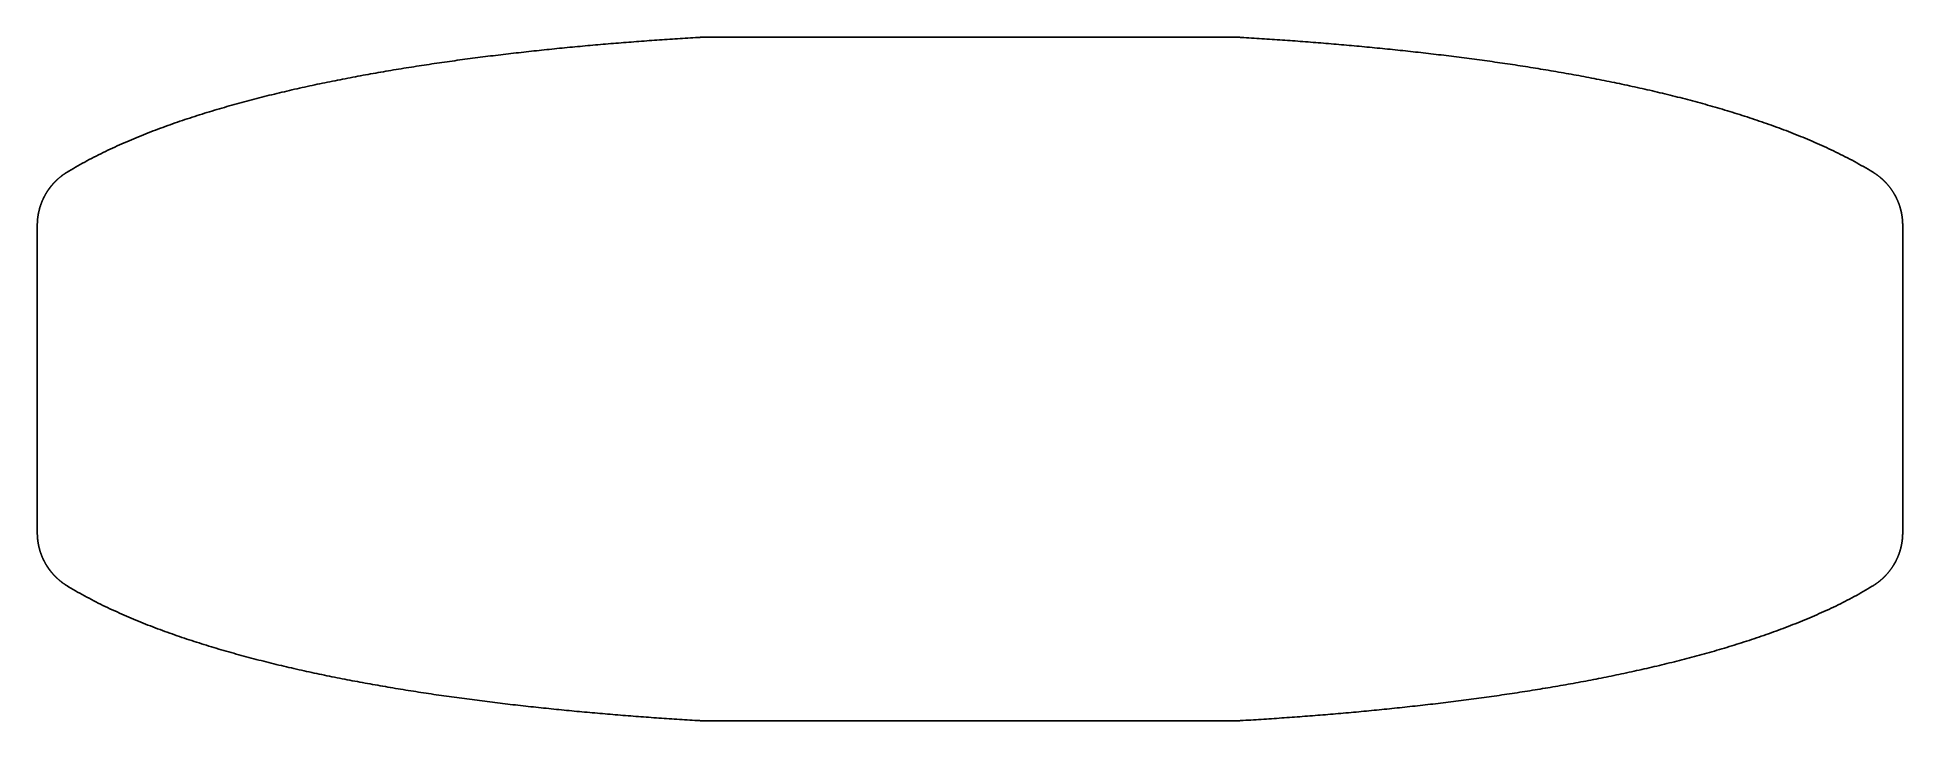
# Model space of a CAD drawing. Extents: x -29.9 to 30.1, y -11 to 11.
import ezdxf

# ---------------------------------------------------------------- set-up
doc = ezdxf.new("R2010")
doc.units = 0
doc.layers.get('0').update_dxf_attribs({"linetype": 'CONTINUOUS'})

msp = doc.modelspace()

# ---------------------------------------------------------------- linework, layer by layer
at = {"color": 7}
msp.add_polyline3d([(30.1187, 4.9468, 0), (30.1187, 4.90971, 0), (30.1187, 4.87261, 0), (30.1187, 4.83551, 0), (30.1187, 4.79841, 0), (30.1187, 4.76131, 0), (30.1187, 4.72421, 0), (30.1187, 4.68711, 0), (30.1187, 4.65001, 0), (30.1187, 4.61292, 0), (30.1187, 4.57582, 0), (30.1187, 4.53872, 0), (30.1187, 4.50162, 0), (30.1187, 4.46452, 0), (30.1187, 4.42742, 0), (30.1187, 4.39032, 0), (30.1187, 4.35322, 0), (30.1187, 4.31612, 0), (30.1187, 4.27903, 0), (30.1187, 4.24193, 0), (30.1187, 4.20483, 0), (30.1187, 4.16773, 0), (30.1187, 4.13063, 0), (30.1187, 4.09353, 0), (30.1187, 4.05643, 0), (30.1187, 4.01933, 0), (30.1187, 3.98224, 0), (30.1187, 3.94514, 0), (30.1187, 3.90804, 0), (30.1187, 3.87094, 0), (30.1187, 3.83384, 0), (30.1187, 3.79674, 0), (30.1187, 3.75964, 0), (30.1187, 3.72254, 0), (30.1187, 3.68544, 0), (30.1187, 3.64835, 0), (30.1187, 3.61125, 0), (30.1187, 3.57415, 0), (30.1187, 3.53705, 0), (30.1187, 3.49995, 0), (30.1187, 3.46285, 0), (30.1187, 3.42575, 0), (30.1187, 3.38865, 0), (30.1187, 3.35156, 0), (30.1187, 3.31446, 0), (30.1187, 3.27736, 0), (30.1187, 3.24026, 0), (30.1187, 3.20316, 0), (30.1187, 3.16606, 0), (30.1187, 3.12896, 0), (30.1187, 3.09186, 0), (30.1187, 3.05476, 0), (30.1187, 3.01767, 0), (30.1187, 2.98057, 0), (30.1187, 2.94347, 0), (30.1187, 2.90637, 0), (30.1187, 2.86927, 0), (30.1187, 2.83217, 0), (30.1187, 2.79507, 0), (30.1187, 2.75797, 0), (30.1187, 2.72088, 0), (30.1187, 2.68378, 0), (30.1187, 2.64668, 0), (30.1187, 2.60958, 0), (30.1187, 2.57248, 0), (30.1187, 2.53538, 0), (30.1187, 2.49828, 0), (30.1187, 2.46118, 0), (30.1187, 2.42409, 0), (30.1187, 2.38699, 0), (30.1187, 2.34989, 0), (30.1187, 2.31279, 0), (30.1187, 2.27569, 0), (30.1187, 2.23859, 0), (30.1187, 2.20149, 0), (30.1187, 2.16439, 0), (30.1187, 2.12729, 0), (30.1187, 2.0902, 0), (30.1187, 2.0531, 0), (30.1187, 2.016, 0), (30.1187, 1.9789, 0), (30.1187, 1.9418, 0), (30.1187, 1.9047, 0), (30.1187, 1.8676, 0), (30.1187, 1.8305, 0), (30.1187, 1.79341, 0), (30.1187, 1.75631, 0), (30.1187, 1.71921, 0), (30.1187, 1.68211, 0), (30.1187, 1.64501, 0), (30.1187, 1.60791, 0), (30.1187, 1.57081, 0), (30.1187, 1.53371, 0), (30.1187, 1.49661, 0), (30.1187, 1.45952, 0), (30.1187, 1.42242, 0), (30.1187, 1.38532, 0), (30.1187, 1.34822, 0), (30.1187, 1.31112, 0), (30.1187, 1.27402, 0), (30.1187, 1.23692, 0), (30.1187, 1.19982, 0), (30.1187, 1.16273, 0), (30.1187, 1.12563, 0), (30.1187, 1.08853, 0), (30.1187, 1.05143, 0), (30.1187, 1.01433, 0), (30.1187, 0.977231, 0), (30.1187, 0.940133, 0), (30.1187, 0.903034, 0), (30.1187, 0.865935, 0), (30.1187, 0.828836, 0), (30.1187, 0.791737, 0), (30.1187, 0.754639, 0), (30.1187, 0.71754, 0), (30.1187, 0.680441, 0), (30.1187, 0.643342, 0), (30.1187, 0.606243, 0), (30.1187, 0.569144, 0), (30.1187, 0.532046, 0), (30.1187, 0.494947, 0), (30.1187, 0.457848, 0), (30.1187, 0.420749, 0), (30.1187, 0.38365, 0), (30.1187, 0.346552, 0), (30.1187, 0.309453, 0), (30.1187, 0.272354, 0), (30.1187, 0.235255, 0), (30.1187, 0.198156, 0), (30.1187, 0.161058, 0), (30.1187, 0.123959, 0), (30.1187, 0.08686, 0), (30.1187, 0.049761, 0), (30.1187, 0.012662, 0), (30.1187, -0.024436, 0), (30.1187, -0.061535, 0), (30.1187, -0.098634, 0), (30.1187, -0.135733, 0), (30.1187, -0.172832, 0), (30.1187, -0.209931, 0), (30.1187, -0.247029, 0), (30.1187, -0.284128, 0), (30.1187, -0.321227, 0), (30.1187, -0.358326, 0), (30.1187, -0.395425, 0), (30.1187, -0.432523, 0), (30.1187, -0.469622, 0), (30.1187, -0.506721, 0), (30.1187, -0.54382, 0), (30.1187, -0.580919, 0), (30.1187, -0.618018, 0), (30.1187, -0.655116, 0), (30.1187, -0.692215, 0), (30.1187, -0.729314, 0), (30.1187, -0.766413, 0), (30.1187, -0.803512, 0), (30.1187, -0.84061, 0), (30.1187, -0.877709, 0), (30.1187, -0.914808, 0), (30.1187, -0.951907, 0), (30.1187, -0.989006, 0), (30.1187, -1.0261, 0), (30.1187, -1.0632, 0), (30.1187, -1.1003, 0), (30.1187, -1.1374, 0), (30.1187, -1.1745, 0), (30.1187, -1.2116, 0), (30.1187, -1.2487, 0), (30.1187, -1.2858, 0), (30.1187, -1.32289, 0), (30.1187, -1.35999, 0), (30.1187, -1.39709, 0), (30.1187, -1.43419, 0), (30.1187, -1.47129, 0), (30.1187, -1.50839, 0), (30.1187, -1.54549, 0), (30.1187, -1.58259, 0), (30.1187, -1.61969, 0), (30.1187, -1.65678, 0), (30.1187, -1.69388, 0), (30.1187, -1.73098, 0), (30.1187, -1.76808, 0), (30.1187, -1.80518, 0), (30.1187, -1.84228, 0), (30.1187, -1.87938, 0), (30.1187, -1.91648, 0), (30.1187, -1.95357, 0), (30.1187, -1.99067, 0), (30.1187, -2.02777, 0), (30.1187, -2.06487, 0), (30.1187, -2.10197, 0), (30.1187, -2.13907, 0), (30.1187, -2.17617, 0), (30.1187, -2.21327, 0), (30.1187, -2.25037, 0), (30.1187, -2.28746, 0), (30.1187, -2.32456, 0), (30.1187, -2.36166, 0), (30.1187, -2.39876, 0), (30.1187, -2.43586, 0), (30.1187, -2.47296, 0), (30.1187, -2.51006, 0), (30.1187, -2.54716, 0), (30.1187, -2.58425, 0), (30.1187, -2.62135, 0), (30.1187, -2.65845, 0), (30.1187, -2.69555, 0), (30.1187, -2.73265, 0), (30.1187, -2.76975, 0), (30.1187, -2.80685, 0), (30.1187, -2.84395, 0), (30.1187, -2.88105, 0), (30.1187, -2.91814, 0), (30.1187, -2.95524, 0), (30.1187, -2.99234, 0), (30.1187, -3.02944, 0), (30.1187, -3.06654, 0), (30.1187, -3.10364, 0), (30.1187, -3.14074, 0), (30.1187, -3.17784, 0), (30.1187, -3.21493, 0), (30.1187, -3.25203, 0), (30.1187, -3.28913, 0), (30.1187, -3.32623, 0), (30.1187, -3.36333, 0), (30.1187, -3.40043, 0), (30.1187, -3.43753, 0), (30.1187, -3.47463, 0), (30.1187, -3.51172, 0), (30.1187, -3.54882, 0), (30.1187, -3.58592, 0), (30.1187, -3.62302, 0), (30.1187, -3.66012, 0), (30.1187, -3.69722, 0), (30.1187, -3.73432, 0), (30.1187, -3.77142, 0), (30.1187, -3.80852, 0), (30.1187, -3.84561, 0), (30.1187, -3.88271, 0), (30.1187, -3.91981, 0), (30.1187, -3.95691, 0), (30.1187, -3.99401, 0), (30.1187, -4.03111, 0), (30.1187, -4.06821, 0), (30.1187, -4.10531, 0), (30.1187, -4.1424, 0), (30.1187, -4.1795, 0), (30.1187, -4.2166, 0), (30.1187, -4.2537, 0), (30.1187, -4.2908, 0), (30.1187, -4.3279, 0), (30.1187, -4.365, 0), (30.1187, -4.4021, 0), (30.1187, -4.4392, 0), (30.1187, -4.47629, 0), (30.1187, -4.51339, 0), (30.1187, -4.55049, 0), (30.1187, -4.58759, 0), (30.1187, -4.62469, 0), (30.1187, -4.66179, 0), (30.1187, -4.69889, 0), (30.1187, -4.73599, 0), (30.1187, -4.77308, 0), (30.1187, -4.81018, 0), (30.1187, -4.84728, 0), (30.1187, -4.88438, 0), (30.1187, -4.92148, 0), (30.1187, -4.95474, 0), (30.1186, -4.96192, 0), (30.1186, -4.9691, 0), (30.1185, -4.97629, 0), (30.1184, -4.98349, 0), (30.1183, -4.99069, 0), (30.1182, -4.9979, 0), (30.118, -5.00511, 0), (30.1178, -5.01233, 0), (30.1176, -5.01956, 0), (30.1173, -5.02679, 0), (30.1171, -5.03402, 0), (30.1167, -5.04127, 0), (30.1164, -5.04851, 0), (30.1161, -5.05576, 0), (30.1157, -5.06302, 0), (30.1153, -5.07028, 0), (30.1148, -5.07755, 0), (30.1144, -5.08482, 0), (30.1139, -5.09209, 0), (30.1134, -5.09937, 0), (30.1128, -5.10665, 0), (30.1122, -5.11394, 0), (30.1116, -5.12123, 0), (30.111, -5.12852, 0), (30.1104, -5.13582, 0), (30.1097, -5.14312, 0), (30.109, -5.15042, 0), (30.1082, -5.15773, 0), (30.1075, -5.16504, 0), (30.1067, -5.17235, 0), (30.1059, -5.17966, 0), (30.105, -5.18698, 0), (30.1042, -5.1943, 0), (30.1033, -5.20162, 0), (30.1023, -5.20894, 0), (30.1014, -5.21627, 0), (30.1004, -5.22359, 0), (30.0994, -5.23092, 0), (30.0983, -5.23825, 0), (30.0973, -5.24558, 0), (30.0962, -5.25291, 0), (30.095, -5.26024, 0), (30.0939, -5.26757, 0), (30.0927, -5.27491, 0), (30.0915, -5.28224, 0), (30.0903, -5.28957, 0), (30.089, -5.29691, 0), (30.0877, -5.30424, 0), (30.0864, -5.31158, 0), (30.0851, -5.31891, 0), (30.0837, -5.32624, 0), (30.0823, -5.33357, 0), (30.0808, -5.3409, 0), (30.0794, -5.34823, 0), (30.0779, -5.35556, 0), (30.0764, -5.36289, 0), (30.0748, -5.37022, 0), (30.0733, -5.37754, 0), (30.0717, -5.38486, 0), (30.07, -5.39218, 0), (30.0684, -5.3995, 0), (30.0667, -5.40682, 0), (30.065, -5.41413, 0), (30.0632, -5.42144, 0), (30.0615, -5.42875, 0), (30.0597, -5.43605, 0), (30.0578, -5.44335, 0), (30.056, -5.45065, 0), (30.0541, -5.45795, 0), (30.0522, -5.46524, 0), (30.0502, -5.47253, 0), (30.0483, -5.47981, 0), (30.0463, -5.48709, 0), (30.0442, -5.49437, 0), (30.0422, -5.50164, 0), (30.0401, -5.5089, 0), (30.038, -5.51616, 0), (30.0358, -5.52342, 0), (30.0337, -5.53067, 0), (30.0315, -5.53792, 0), (30.0292, -5.54516, 0), (30.027, -5.5524, 0), (30.0247, -5.55962, 0), (30.0224, -5.56685, 0), (30.0201, -5.57407, 0), (30.0177, -5.58128, 0), (30.0153, -5.58848, 0), (30.0129, -5.59568, 0), (30.0104, -5.60287, 0), (30.0079, -5.61006, 0), (30.0054, -5.61723, 0), (30.0029, -5.6244, 0), (30.0003, -5.63157, 0), (29.9977, -5.63872, 0), (29.9951, -5.64587, 0), (29.9925, -5.65301, 0), (29.9898, -5.66014, 0), (29.9871, -5.66727, 0), (29.9844, -5.67438, 0), (29.9816, -5.68149, 0), (29.9788, -5.68859, 0), (29.976, -5.69568, 0), (29.9731, -5.70276, 0), (29.9703, -5.70983, 0), (29.9674, -5.71689, 0), (29.9644, -5.72394, 0), (29.9615, -5.73098, 0), (29.9585, -5.73801, 0), (29.9555, -5.74504, 0), (29.9525, -5.75205, 0), (29.9494, -5.75905, 0), (29.9463, -5.76604, 0), (29.9432, -5.77302, 0), (29.94, -5.77999, 0), (29.9369, -5.78695, 0), (29.9337, -5.7939, 0), (29.9304, -5.80084, 0), (29.9272, -5.80776, 0), (29.9239, -5.81468, 0), (29.9206, -5.82158, 0), (29.9173, -5.82847, 0), (29.9139, -5.83535, 0), (29.9105, -5.84222, 0), (29.9071, -5.84907, 0), (29.9037, -5.85591, 0), (29.9002, -5.86274, 0), (29.8967, -5.86956, 0), (29.8932, -5.87636, 0), (29.8896, -5.88315, 0), (29.8861, -5.88992, 0), (29.8825, -5.89669, 0), (29.8788, -5.90344, 0), (29.8752, -5.91017, 0), (29.8715, -5.91689, 0), (29.8678, -5.9236, 0), (29.8641, -5.9303, 0), (29.8603, -5.93697, 0), (29.8566, -5.94364, 0), (29.8527, -5.95029, 0), (29.8489, -5.95693, 0), (29.8451, -5.96355, 0), (29.8412, -5.97015, 0), (29.8373, -5.97674, 0), (29.8333, -5.98332, 0), (29.8294, -5.98988, 0), (29.8254, -5.99642, 0), (29.8214, -6.00295, 0), (29.8174, -6.00946, 0), (29.8133, -6.01596, 0), (29.8092, -6.02244, 0), (29.8051, -6.0289, 0), (29.801, -6.03535, 0), (29.7969, -6.04178, 0), (29.7927, -6.04819, 0), (29.7885, -6.05459, 0), (29.7843, -6.06097, 0), (29.78, -6.06733, 0), (29.7757, -6.07368, 0), (29.7715, -6.08001, 0), (29.7671, -6.08632, 0), (29.7628, -6.09261, 0), (29.7584, -6.09889, 0), (29.754, -6.10514, 0), (29.7496, -6.11138, 0), (29.7452, -6.1176, 0), (29.7407, -6.12381, 0), (29.7363, -6.12999, 0), (29.7318, -6.13616, 0), (29.7272, -6.14231, 0), (29.7227, -6.14843, 0), (29.7181, -6.15454, 0), (29.7135, -6.16063, 0), (29.7089, -6.16671, 0), (29.7043, -6.17276, 0), (29.6996, -6.17879, 0), (29.695, -6.18481, 0), (29.6903, -6.1908, 0), (29.6855, -6.19677, 0), (29.6808, -6.20273, 0), (29.676, -6.20866, 0), (29.6712, -6.21458, 0), (29.6664, -6.22047, 0), (29.6616, -6.22635, 0), (29.6568, -6.2322, 0), (29.6519, -6.23803, 0), (29.647, -6.24384, 0), (29.6421, -6.24964, 0), (29.6372, -6.25541, 0), (29.6322, -6.26116, 0), (29.6273, -6.26689, 0), (29.6223, -6.2726, 0), (29.6173, -6.27828, 0), (29.6122, -6.28395, 0), (29.6072, -6.28959, 0), (29.6021, -6.29521, 0), (29.597, -6.30082, 0), (29.5919, -6.30639, 0), (29.5868, -6.31195, 0), (29.5817, -6.31749, 0), (29.5765, -6.323, 0), (29.5713, -6.32849, 0), (29.5661, -6.33396, 0), (29.5609, -6.33941, 0), (29.5557, -6.34484, 0), (29.5505, -6.35024, 0), (29.5452, -6.35562, 0), (29.5399, -6.36098, 0), (29.5346, -6.36631, 0), (29.5293, -6.37162, 0), (29.5239, -6.37691, 0), (29.5186, -6.38218, 0), (29.5132, -6.38742, 0), (29.5078, -6.39265, 0), (29.5024, -6.39784, 0), (29.497, -6.40302, 0), (29.4916, -6.40817, 0), (29.4861, -6.4133, 0), (29.4807, -6.4184, 0), (29.4752, -6.42348, 0), (29.4697, -6.42854, 0), (29.4642, -6.43357, 0), (29.4586, -6.43858, 0), (29.4531, -6.44357, 0), (29.4475, -6.44853, 0), (29.4419, -6.45347, 0), (29.4363, -6.45839, 0), (29.4307, -6.46328, 0), (29.4251, -6.46814, 0), (29.4195, -6.47299, 0), (29.4138, -6.47781, 0), (29.4082, -6.4826, 0), (29.4025, -6.48737, 0), (29.3968, -6.49212, 0), (29.3911, -6.49684, 0), (29.3854, -6.50154, 0), (29.3797, -6.50621, 0), (29.3739, -6.51086, 0), (29.3682, -6.51548, 0), (29.3624, -6.52008, 0), (29.3566, -6.52466, 0), (29.3508, -6.5292, 0), (29.345, -6.53373, 0), (29.3392, -6.53823, 0), (29.3333, -6.54271, 0), (29.3275, -6.54716, 0), (29.3216, -6.55158, 0), (29.3158, -6.55598, 0), (29.3099, -6.56036, 0), (29.304, -6.56471, 0), (29.2981, -6.56904, 0), (29.2922, -6.57334, 0), (29.2863, -6.57761, 0), (29.2803, -6.58186, 0), (29.2744, -6.58609, 0), (29.2684, -6.59029, 0), (29.2625, -6.59447, 0), (29.2565, -6.59862, 0), (29.2505, -6.60274, 0), (29.2445, -6.60684, 0), (29.2385, -6.61092, 0), (29.2325, -6.61497, 0), (29.2265, -6.61899, 0), (29.2204, -6.62299, 0), (29.2144, -6.62696, 0), (29.2083, -6.63091, 0), (29.2023, -6.63483, 0), (29.1962, -6.63873, 0), (29.1901, -6.6426, 0), (29.184, -6.64645, 0), (29.1779, -6.65027, 0), (29.1718, -6.65406, 0), (29.1657, -6.65783, 0), (29.1368, -6.67549, 0), (29.0652, -6.71864, 0), (28.9934, -6.7613, 0), (28.9214, -6.80346, 0), (28.849, -6.84514, 0), (28.7765, -6.88635, 0), (28.7037, -6.92709, 0), (28.6307, -6.96737, 0), (28.5574, -7.00721, 0), (28.484, -7.04661, 0), (28.4103, -7.08557, 0), (28.3364, -7.12411, 0), (28.2623, -7.16224, 0), (28.188, -7.19996, 0), (28.1135, -7.23729, 0), (28.0388, -7.27422, 0), (27.9639, -7.31078, 0), (27.8889, -7.34697, 0), (27.8136, -7.38279, 0), (27.7382, -7.41826, 0), (27.6626, -7.45339, 0), (27.5867, -7.48817, 0), (27.5108, -7.52262, 0), (27.4346, -7.55674, 0), (27.3583, -7.59053, 0), (27.2818, -7.624, 0), (27.2052, -7.65715, 0), (27.1284, -7.68997, 0), (27.0515, -7.72249, 0), (26.9744, -7.75469, 0), (26.8972, -7.78659, 0), (26.8199, -7.81818, 0), (26.7425, -7.84947, 0), (26.6649, -7.88047, 0), (26.5873, -7.91117, 0), (26.5095, -7.94158, 0), (26.4317, -7.97171, 0), (26.3538, -8.00155, 0), (26.2758, -8.03111, 0), (26.1977, -8.0604, 0), (26.1195, -8.08942, 0), (26.0413, -8.11816, 0), (25.963, -8.14664, 0), (25.8846, -8.17486, 0), (25.8061, -8.20282, 0), (25.7276, -8.23053, 0), (25.649, -8.25799, 0), (25.5703, -8.2852, 0), (25.4915, -8.31217, 0), (25.4127, -8.33889, 0), (25.3338, -8.36539, 0), (25.2548, -8.39165, 0), (25.1758, -8.41769, 0), (25.0967, -8.4435, 0), (25.0175, -8.46909, 0), (24.9383, -8.49446, 0), (24.859, -8.51962, 0), (24.7796, -8.54457, 0), (24.7002, -8.5693, 0), (24.6207, -8.59383, 0), (24.5412, -8.61815, 0), (24.4616, -8.64227, 0), (24.382, -8.66618, 0), (24.3022, -8.6899, 0), (24.2225, -8.71341, 0), (24.1426, -8.73674, 0), (24.0628, -8.75986, 0), (23.9828, -8.7828, 0), (23.9028, -8.80554, 0), (23.8228, -8.8281, 0), (23.7427, -8.85047, 0), (23.6625, -8.87266, 0), (23.5823, -8.89467, 0), (23.502, -8.9165, 0), (23.4217, -8.93815, 0), (23.3413, -8.95963, 0), (23.2609, -8.98094, 0), (23.1804, -9.00207, 0), (23.0999, -9.02304, 0), (23.0194, -9.04384, 0), (22.9387, -9.06447, 0), (22.8581, -9.08495, 0), (22.7774, -9.10526, 0), (22.6966, -9.12542, 0), (22.6158, -9.14542, 0), (22.535, -9.16526, 0), (22.4541, -9.18496, 0), (22.3731, -9.2045, 0), (22.2922, -9.22389, 0), (22.2111, -9.24314, 0), (22.13, -9.26223, 0), (22.0489, -9.28119, 0), (21.9678, -9.29999, 0), (21.8865, -9.31865, 0), (21.8053, -9.33716, 0), (21.724, -9.35554, 0), (21.6427, -9.37377, 0), (21.5613, -9.39186, 0), (21.4799, -9.40981, 0), (21.3985, -9.42762, 0), (21.317, -9.44529, 0), (21.2356, -9.46283, 0), (21.154, -9.48023, 0), (21.0725, -9.49749, 0), (20.9909, -9.51462, 0), (20.9093, -9.53162, 0), (20.8277, -9.54848, 0), (20.7461, -9.56522, 0), (20.6644, -9.58182, 0), (20.5828, -9.5983, 0), (20.5011, -9.61464, 0), (20.4194, -9.63086, 0), (20.3377, -9.64696, 0), (20.2559, -9.66292, 0), (20.1742, -9.67877, 0), (20.0924, -9.69449, 0), (20.0107, -9.71009, 0), (19.9289, -9.72556, 0), (19.8472, -9.74092, 0), (19.7654, -9.75616, 0), (19.6836, -9.77128, 0), (19.6018, -9.78628, 0), (19.52, -9.80118, 0), (19.4382, -9.81596, 0), (19.3564, -9.83063, 0), (19.2746, -9.84518, 0), (19.1927, -9.85963, 0), (19.1109, -9.87397, 0), (19.029, -9.8882, 0), (18.9472, -9.90232, 0), (18.8653, -9.91633, 0), (18.7834, -9.93024, 0), (18.7015, -9.94404, 0), (18.6196, -9.95773, 0), (18.5377, -9.97132, 0), (18.4558, -9.9848, 0), (18.3739, -9.99818, 0), (18.292, -10.0115, 0), (18.21, -10.0246, 0), (18.1281, -10.0377, 0), (18.0461, -10.0507, 0), (17.9642, -10.0635, 0), (17.8822, -10.0763, 0), (17.8002, -10.089, 0), (17.7182, -10.1016, 0), (17.6362, -10.114, 0), (17.5542, -10.1264, 0), (17.4722, -10.1387, 0), (17.3902, -10.1509, 0), (17.3081, -10.163, 0), (17.2261, -10.175, 0), (17.144, -10.1869, 0), (17.062, -10.1987, 0), (16.9799, -10.2104, 0), (16.8979, -10.222, 0), (16.8158, -10.2335, 0), (16.7337, -10.245, 0), (16.6516, -10.2563, 0), (16.5695, -10.2676, 0), (16.4874, -10.2788, 0), (16.4053, -10.2899, 0), (16.3231, -10.3009, 0), (16.241, -10.3118, 0), (16.1589, -10.3226, 0), (16.0767, -10.3333, 0), (15.9946, -10.344, 0), (15.9124, -10.3546, 0), (15.8302, -10.365, 0), (15.7481, -10.3754, 0), (15.6659, -10.3858, 0), (15.5837, -10.396, 0), (15.5015, -10.4062, 0), (15.4193, -10.4162, 0), (15.3371, -10.4262, 0), (15.2549, -10.4362, 0), (15.1727, -10.446, 0), (15.0904, -10.4558, 0), (15.0082, -10.4655, 0), (14.926, -10.4751, 0), (14.8437, -10.4846, 0), (14.7615, -10.4941, 0), (14.6792, -10.5035, 0), (14.597, -10.5128, 0), (14.5147, -10.522, 0), (14.4324, -10.5312, 0), (14.3501, -10.5403, 0), (14.2678, -10.5493, 0), (14.1855, -10.5583, 0), (14.1032, -10.5672, 0), (14.0209, -10.576, 0), (13.9386, -10.5847, 0), (13.8563, -10.5934, 0), (13.774, -10.602, 0), (13.6916, -10.6105, 0), (13.6093, -10.619, 0), (13.527, -10.6274, 0), (13.4446, -10.6357, 0), (13.3623, -10.644, 0), (13.2799, -10.6521, 0), (13.1975, -10.6603, 0), (13.1152, -10.6683, 0), (13.0328, -10.6763, 0), (12.9504, -10.6842, 0), (12.868, -10.6921, 0), (12.7856, -10.6998, 0), (12.7032, -10.7075, 0), (12.6208, -10.7152, 0), (12.5384, -10.7228, 0), (12.456, -10.7303, 0), (12.3736, -10.7378, 0), (12.2911, -10.7451, 0), (12.2087, -10.7525, 0), (12.1263, -10.7597, 0), (12.0438, -10.7669, 0), (11.9614, -10.774, 0), (11.8789, -10.7811, 0), (11.7965, -10.7881, 0), (11.714, -10.7951, 0), (11.6315, -10.8019, 0), (11.5491, -10.8088, 0), (11.4666, -10.8155, 0), (11.3841, -10.8222, 0), (11.3016, -10.8288, 0), (11.2191, -10.8354, 0), (11.1366, -10.8419, 0), (11.0541, -10.8484, 0), (10.9716, -10.8547, 0), (10.8891, -10.8611, 0), (10.8066, -10.8673, 0), (10.724, -10.8736, 0), (10.6415, -10.8797, 0), (10.559, -10.8858, 0), (10.4764, -10.8918, 0), (10.3939, -10.8978, 0), (10.3113, -10.9037, 0), (10.2288, -10.9096, 0), (10.1462, -10.9154, 0), (10.0637, -10.9211, 0), (9.9811, -10.9268, 0), (9.89852, -10.9325, 0), (9.81595, -10.938, 0), (9.73336, -10.9436, 0), (9.65077, -10.949, 0), (9.56818, -10.9544, 0), (9.48559, -10.9598, 0), (9.40298, -10.9651, 0), (9.32038, -10.9704, 0), (9.23777, -10.9756, 0), (9.15515, -10.9807, 0), (9.07253, -10.9858, 0), (8.98991, -10.9908, 0), (8.90728, -10.9958, 0), (8.83578, -11.0001, 0), (8.8283, -11.0005, 0), (8.82082, -11.0009, 0), (8.81334, -11.0013, 0), (8.80585, -11.0016, 0), (8.79836, -11.0019, 0), (8.79087, -11.0022, 0), (8.78338, -11.0025, 0), (8.77589, -11.0027, 0), (8.7684, -11.0029, 0), (8.76091, -11.0031, 0), (8.75341, -11.0032, 0), (8.74592, -11.0033, 0), (8.73843, -11.0034, 0), (8.73093, -11.0035, 0), (8.72344, -11.0035, 0), (8.69856, -11.0035, 0), (8.63412, -11.0035, 0), (8.56967, -11.0035, 0), (8.50522, -11.0035, 0), (8.44078, -11.0035, 0), (8.37633, -11.0035, 0), (8.31188, -11.0035, 0), (8.24743, -11.0035, 0), (8.18299, -11.0035, 0), (8.11854, -11.0035, 0), (8.05409, -11.0035, 0), (7.98965, -11.0035, 0), (7.9252, -11.0035, 0), (7.86075, -11.0035, 0), (7.7963, -11.0035, 0), (7.73186, -11.0035, 0), (7.66741, -11.0035, 0), (7.60296, -11.0035, 0), (7.53852, -11.0035, 0), (7.47407, -11.0035, 0), (7.40962, -11.0035, 0), (7.34517, -11.0035, 0), (7.28073, -11.0035, 0), (7.21628, -11.0035, 0), (7.15183, -11.0035, 0), (7.08739, -11.0035, 0), (7.02294, -11.0035, 0), (6.95849, -11.0035, 0), (6.89404, -11.0035, 0), (6.8296, -11.0035, 0), (6.76515, -11.0035, 0), (6.7007, -11.0035, 0), (6.63625, -11.0035, 0), (6.57181, -11.0035, 0), (6.50736, -11.0035, 0), (6.44291, -11.0035, 0), (6.37847, -11.0035, 0), (6.31402, -11.0035, 0), (6.24957, -11.0035, 0), (6.18512, -11.0035, 0), (6.12068, -11.0035, 0), (6.05623, -11.0035, 0), (5.99178, -11.0035, 0), (5.92734, -11.0035, 0), (5.86289, -11.0035, 0), (5.79844, -11.0035, 0), (5.73399, -11.0035, 0), (5.66955, -11.0035, 0), (5.6051, -11.0035, 0), (5.54065, -11.0035, 0), (5.47621, -11.0035, 0), (5.41176, -11.0035, 0), (5.34731, -11.0035, 0), (5.28286, -11.0035, 0), (5.21842, -11.0035, 0), (5.15397, -11.0035, 0), (5.08952, -11.0035, 0), (5.02508, -11.0035, 0), (4.96063, -11.0035, 0), (4.89618, -11.0035, 0), (4.83173, -11.0035, 0), (4.76729, -11.0035, 0), (4.70284, -11.0035, 0), (4.63839, -11.0035, 0), (4.57394, -11.0035, 0), (4.5095, -11.0035, 0), (4.44505, -11.0035, 0), (4.3806, -11.0035, 0), (4.31616, -11.0035, 0), (4.25171, -11.0035, 0), (4.18726, -11.0035, 0), (4.12281, -11.0035, 0), (4.05837, -11.0035, 0), (3.99392, -11.0035, 0), (3.92947, -11.0035, 0), (3.86503, -11.0035, 0), (3.80058, -11.0035, 0), (3.73613, -11.0035, 0), (3.67168, -11.0035, 0), (3.60724, -11.0035, 0), (3.54279, -11.0035, 0), (3.47834, -11.0035, 0), (3.4139, -11.0035, 0), (3.34945, -11.0035, 0), (3.285, -11.0035, 0), (3.22055, -11.0035, 0), (3.15611, -11.0035, 0), (3.09166, -11.0035, 0), (3.02721, -11.0035, 0), (2.96277, -11.0035, 0), (2.89832, -11.0035, 0), (2.83387, -11.0035, 0), (2.76942, -11.0035, 0), (2.70498, -11.0035, 0), (2.64053, -11.0035, 0), (2.57608, -11.0035, 0), (2.51164, -11.0035, 0), (2.44719, -11.0035, 0), (2.38274, -11.0035, 0), (2.31829, -11.0035, 0), (2.25385, -11.0035, 0), (2.1894, -11.0035, 0), (2.12495, -11.0035, 0), (2.0605, -11.0035, 0), (1.99606, -11.0035, 0), (1.93161, -11.0035, 0), (1.86716, -11.0035, 0), (1.80272, -11.0035, 0), (1.73827, -11.0035, 0), (1.67382, -11.0035, 0), (1.60937, -11.0035, 0), (1.54493, -11.0035, 0), (1.48048, -11.0035, 0), (1.41603, -11.0035, 0), (1.35159, -11.0035, 0), (1.28714, -11.0035, 0), (1.22269, -11.0035, 0), (1.15824, -11.0035, 0), (1.0938, -11.0035, 0), (1.02935, -11.0035, 0), (0.964903, -11.0035, 0), (0.900456, -11.0035, 0), (0.836008, -11.0035, 0), (0.771561, -11.0035, 0), (0.707114, -11.0035, 0), (0.642667, -11.0035, 0), (0.57822, -11.0035, 0), (0.513772, -11.0035, 0), (0.449325, -11.0035, 0), (0.384878, -11.0035, 0), (0.320431, -11.0035, 0), (0.255984, -11.0035, 0), (0.191537, -11.0035, 0), (0.127089, -11.0035, 0), (0.062642, -11.0035, 0), (-0.001805, -11.0035, 0), (-0.066252, -11.0035, 0), (-0.130699, -11.0035, 0), (-0.195147, -11.0035, 0), (-0.259594, -11.0035, 0), (-0.324041, -11.0035, 0), (-0.388488, -11.0035, 0), (-0.452935, -11.0035, 0), (-0.517382, -11.0035, 0), (-0.58183, -11.0035, 0), (-0.646277, -11.0035, 0), (-0.710724, -11.0035, 0), (-0.775171, -11.0035, 0), (-0.839618, -11.0035, 0), (-0.904066, -11.0035, 0), (-0.968513, -11.0035, 0), (-1.03296, -11.0035, 0), (-1.09741, -11.0035, 0), (-1.16185, -11.0035, 0), (-1.2263, -11.0035, 0), (-1.29075, -11.0035, 0), (-1.3552, -11.0035, 0), (-1.41964, -11.0035, 0), (-1.48409, -11.0035, 0), (-1.54854, -11.0035, 0), (-1.61298, -11.0035, 0), (-1.67743, -11.0035, 0), (-1.74188, -11.0035, 0), (-1.80633, -11.0035, 0), (-1.87077, -11.0035, 0), (-1.93522, -11.0035, 0), (-1.99967, -11.0035, 0), (-2.06411, -11.0035, 0), (-2.12856, -11.0035, 0), (-2.19301, -11.0035, 0), (-2.25746, -11.0035, 0), (-2.3219, -11.0035, 0), (-2.38635, -11.0035, 0), (-2.4508, -11.0035, 0), (-2.51525, -11.0035, 0), (-2.57969, -11.0035, 0), (-2.64414, -11.0035, 0), (-2.70859, -11.0035, 0), (-2.77303, -11.0035, 0), (-2.83748, -11.0035, 0), (-2.90193, -11.0035, 0), (-2.96638, -11.0035, 0), (-3.03082, -11.0035, 0), (-3.09527, -11.0035, 0), (-3.15972, -11.0035, 0), (-3.22416, -11.0035, 0), (-3.28861, -11.0035, 0), (-3.35306, -11.0035, 0), (-3.41751, -11.0035, 0), (-3.48195, -11.0035, 0), (-3.5464, -11.0035, 0), (-3.61085, -11.0035, 0), (-3.67529, -11.0035, 0), (-3.73974, -11.0035, 0), (-3.80419, -11.0035, 0), (-3.86864, -11.0035, 0), (-3.93308, -11.0035, 0), (-3.99753, -11.0035, 0), (-4.06198, -11.0035, 0), (-4.12642, -11.0035, 0), (-4.19087, -11.0035, 0), (-4.25532, -11.0035, 0), (-4.31977, -11.0035, 0), (-4.38421, -11.0035, 0), (-4.44866, -11.0035, 0), (-4.51311, -11.0035, 0), (-4.57755, -11.0035, 0), (-4.642, -11.0035, 0), (-4.70645, -11.0035, 0), (-4.7709, -11.0035, 0), (-4.83534, -11.0035, 0), (-4.89979, -11.0035, 0), (-4.96424, -11.0035, 0), (-5.02869, -11.0035, 0), (-5.09313, -11.0035, 0), (-5.15758, -11.0035, 0), (-5.22203, -11.0035, 0), (-5.28647, -11.0035, 0), (-5.35092, -11.0035, 0), (-5.41537, -11.0035, 0), (-5.47982, -11.0035, 0), (-5.54426, -11.0035, 0), (-5.60871, -11.0035, 0), (-5.67316, -11.0035, 0), (-5.7376, -11.0035, 0), (-5.80205, -11.0035, 0), (-5.8665, -11.0035, 0), (-5.93095, -11.0035, 0), (-5.99539, -11.0035, 0), (-6.05984, -11.0035, 0), (-6.12429, -11.0035, 0), (-6.18873, -11.0035, 0), (-6.25318, -11.0035, 0), (-6.31763, -11.0035, 0), (-6.38208, -11.0035, 0), (-6.44652, -11.0035, 0), (-6.51097, -11.0035, 0), (-6.57542, -11.0035, 0), (-6.63986, -11.0035, 0), (-6.70431, -11.0035, 0), (-6.76876, -11.0035, 0), (-6.83321, -11.0035, 0), (-6.89765, -11.0035, 0), (-6.9621, -11.0035, 0), (-7.02655, -11.0035, 0), (-7.091, -11.0035, 0), (-7.15544, -11.0035, 0), (-7.21989, -11.0035, 0), (-7.28434, -11.0035, 0), (-7.34878, -11.0035, 0), (-7.41323, -11.0035, 0), (-7.47768, -11.0035, 0), (-7.54213, -11.0035, 0), (-7.60657, -11.0035, 0), (-7.67102, -11.0035, 0), (-7.73547, -11.0035, 0), (-7.79991, -11.0035, 0), (-7.86436, -11.0035, 0), (-7.92881, -11.0035, 0), (-7.99326, -11.0035, 0), (-8.0577, -11.0035, 0), (-8.12215, -11.0035, 0), (-8.1866, -11.0035, 0), (-8.25104, -11.0035, 0), (-8.31549, -11.0035, 0), (-8.37994, -11.0035, 0), (-8.44439, -11.0035, 0), (-8.48416, -11.0035, 0), (-8.49165, -11.0035, 0), (-8.49914, -11.0034, 0), (-8.50664, -11.0034, 0), (-8.51413, -11.0032, 0), (-8.52162, -11.0031, 0), (-8.52912, -11.0029, 0), (-8.53661, -11.0027, 0), (-8.5441, -11.0025, 0), (-8.55159, -11.0023, 0), (-8.55908, -11.002, 0), (-8.56657, -11.0017, 0), (-8.57405, -11.0014, 0), (-8.58154, -11.001, 0), (-8.58902, -11.0006, 0), (-8.59651, -11.0002, 0), (-8.64835, -10.9971, 0), (-8.73098, -10.9921, 0), (-8.81361, -10.9871, 0), (-8.89624, -10.982, 0), (-8.97886, -10.9769, 0), (-9.06147, -10.9717, 0), (-9.14408, -10.9665, 0), (-9.22669, -10.9612, 0), (-9.30929, -10.9559, 0), (-9.39188, -10.9505, 0), (-9.47447, -10.945, 0), (-9.55706, -10.9395, 0), (-9.63964, -10.9339, 0), (-9.72222, -10.9283, 0), (-9.80479, -10.9226, 0), (-9.88735, -10.9169, 0), (-9.96991, -10.9111, 0), (-10.0525, -10.9053, 0), (-10.135, -10.8994, 0), (-10.2176, -10.8934, 0), (-10.3001, -10.8874, 0), (-10.3826, -10.8813, 0), (-10.4652, -10.8752, 0), (-10.5477, -10.869, 0), (-10.6302, -10.8627, 0), (-10.7127, -10.8564, 0), (-10.7952, -10.85, 0), (-10.8777, -10.8436, 0), (-10.9602, -10.8371, 0), (-11.0427, -10.8306, 0), (-11.1252, -10.8239, 0), (-11.2077, -10.8173, 0), (-11.2902, -10.8105, 0), (-11.3726, -10.8037, 0), (-11.4551, -10.7969, 0), (-11.5376, -10.7899, 0), (-11.62, -10.7829, 0), (-11.7025, -10.7759, 0), (-11.7849, -10.7688, 0), (-11.8674, -10.7616, 0), (-11.9498, -10.7544, 0), (-12.0322, -10.7471, 0), (-12.1146, -10.7397, 0), (-12.1971, -10.7323, 0), (-12.2795, -10.7248, 0), (-12.3619, -10.7172, 0), (-12.4443, -10.7096, 0), (-12.5267, -10.7019, 0), (-12.609, -10.6941, 0), (-12.6914, -10.6863, 0), (-12.7738, -10.6784, 0), (-12.8562, -10.6704, 0), (-12.9385, -10.6624, 0), (-13.0209, -10.6543, 0), (-13.1032, -10.6461, 0), (-13.1856, -10.6379, 0), (-13.2679, -10.6296, 0), (-13.3502, -10.6212, 0), (-13.4326, -10.6128, 0), (-13.5149, -10.6043, 0), (-13.5972, -10.5957, 0), (-13.6795, -10.587, 0), (-13.7618, -10.5783, 0), (-13.8441, -10.5695, 0), (-13.9264, -10.5606, 0), (-14.0087, -10.5517, 0), (-14.0909, -10.5427, 0), (-14.1732, -10.5336, 0), (-14.2555, -10.5245, 0), (-14.3377, -10.5153, 0), (-14.42, -10.506, 0), (-14.5022, -10.4966, 0), (-14.5845, -10.4872, 0), (-14.6667, -10.4776, 0), (-14.7489, -10.468, 0), (-14.8311, -10.4584, 0), (-14.9133, -10.4486, 0), (-14.9955, -10.4388, 0), (-15.0777, -10.4289, 0), (-15.1599, -10.4189, 0), (-15.2421, -10.4089, 0), (-15.3243, -10.3987, 0), (-15.4064, -10.3885, 0), (-15.4886, -10.3782, 0), (-15.5708, -10.3679, 0), (-15.6529, -10.3574, 0), (-15.735, -10.3468, 0), (-15.8172, -10.3362, 0), (-15.8993, -10.3255, 0), (-15.9814, -10.3147, 0), (-16.0635, -10.3038, 0), (-16.1456, -10.2929, 0), (-16.2277, -10.2818, 0), (-16.3098, -10.2706, 0), (-16.3919, -10.2594, 0), (-16.4739, -10.2481, 0), (-16.556, -10.2367, 0), (-16.6381, -10.2252, 0), (-16.7201, -10.2136, 0), (-16.8021, -10.2019, 0), (-16.8842, -10.1901, 0), (-16.9662, -10.1782, 0), (-17.0482, -10.1663, 0), (-17.1302, -10.1542, 0), (-17.2122, -10.1421, 0), (-17.2942, -10.1298, 0), (-17.3762, -10.1175, 0), (-17.4581, -10.105, 0), (-17.5401, -10.0925, 0), (-17.622, -10.0799, 0), (-17.704, -10.0671, 0), (-17.7859, -10.0543, 0), (-17.8678, -10.0413, 0), (-17.9498, -10.0283, 0), (-18.0317, -10.0152, 0), (-18.1136, -10.0019, 0), (-18.1955, -9.98858, 0), (-18.2773, -9.97513, 0), (-18.3592, -9.96158, 0), (-18.4411, -9.94792, 0), (-18.5229, -9.93416, 0), (-18.6048, -9.92029, 0), (-18.6866, -9.90631, 0), (-18.7684, -9.89223, 0), (-18.8502, -9.87804, 0), (-18.932, -9.86374, 0), (-19.0138, -9.84933, 0), (-19.0956, -9.83481, 0), (-19.1774, -9.82018, 0), (-19.2592, -9.80544, 0), (-19.3409, -9.79059, 0), (-19.4227, -9.77562, 0), (-19.5044, -9.76055, 0), (-19.5861, -9.74535, 0), (-19.6678, -9.73004, 0), (-19.7496, -9.7146, 0), (-19.8313, -9.69905, 0), (-19.913, -9.68337, 0), (-19.9947, -9.66757, 0), (-20.0764, -9.65164, 0), (-20.1581, -9.63559, 0), (-20.2398, -9.61941, 0), (-20.3215, -9.60311, 0), (-20.4032, -9.58667, 0), (-20.4848, -9.57011, 0), (-20.5665, -9.55341, 0), (-20.6481, -9.53658, 0), (-20.7297, -9.51962, 0), (-20.8113, -9.50253, 0), (-20.8929, -9.4853, 0), (-20.9744, -9.46793, 0), (-21.056, -9.45043, 0), (-21.1375, -9.43278, 0), (-21.219, -9.415, 0), (-21.3004, -9.39708, 0), (-21.3818, -9.37902, 0), (-21.4632, -9.36081, 0), (-21.5446, -9.34246, 0), (-21.626, -9.32397, 0), (-21.7073, -9.30533, 0), (-21.7886, -9.28654, 0), (-21.8698, -9.26761, 0), (-21.951, -9.24852, 0), (-22.0322, -9.22929, 0), (-22.1133, -9.20991, 0), (-22.1944, -9.19037, 0), (-22.2755, -9.17068, 0), (-22.3565, -9.15084, 0), (-22.4374, -9.13085, 0), (-22.5183, -9.11071, 0), (-22.5991, -9.09041, 0), (-22.6799, -9.06995, 0), (-22.7606, -9.04933, 0), (-22.8413, -9.02855, 0), (-22.9219, -9.00761, 0), (-23.0024, -8.98651, 0), (-23.0829, -8.96523, 0), (-23.1634, -8.94379, 0), (-23.2437, -8.92217, 0), (-23.324, -8.90038, 0), (-23.4043, -8.87841, 0), (-23.4844, -8.85627, 0), (-23.5645, -8.83395, 0), (-23.6446, -8.81144, 0), (-23.7246, -8.78876, 0), (-23.8045, -8.76588, 0), (-23.8843, -8.74282, 0), (-23.9641, -8.71957, 0), (-24.0438, -8.69613, 0), (-24.1235, -8.6725, 0), (-24.203, -8.64867, 0), (-24.2825, -8.62464, 0), (-24.362, -8.60041, 0), (-24.4413, -8.57598, 0), (-24.5206, -8.55135, 0), (-24.5998, -8.52651, 0), (-24.679, -8.50146, 0), (-24.758, -8.47621, 0), (-24.837, -8.45074, 0), (-24.9159, -8.42506, 0), (-24.9947, -8.39917, 0), (-25.0735, -8.37306, 0), (-25.1522, -8.34674, 0), (-25.2308, -8.32019, 0), (-25.3093, -8.29342, 0), (-25.3877, -8.26641, 0), (-25.4661, -8.23917, 0), (-25.5444, -8.21168, 0), (-25.6225, -8.18396, 0), (-25.7006, -8.15598, 0), (-25.7786, -8.12774, 0), (-25.8565, -8.09925, 0), (-25.9343, -8.0705, 0), (-26.012, -8.04148, 0), (-26.0897, -8.01219, 0), (-26.1672, -7.98262, 0), (-26.2446, -7.95277, 0), (-26.3219, -7.92263, 0), (-26.3991, -7.89221, 0), (-26.4762, -7.86149, 0), (-26.5532, -7.83048, 0), (-26.6301, -7.79916, 0), (-26.7069, -7.76753, 0), (-26.7836, -7.7356, 0), (-26.8601, -7.70334, 0), (-26.9366, -7.67077, 0), (-27.0129, -7.63787, 0), (-27.0891, -7.60464, 0), (-27.1652, -7.57108, 0), (-27.2412, -7.53718, 0), (-27.317, -7.50294, 0), (-27.3928, -7.46835, 0), (-27.4684, -7.4334, 0), (-27.5438, -7.3981, 0), (-27.6192, -7.36243, 0), (-27.6944, -7.32636, 0), (-27.7695, -7.28991, 0), (-27.8444, -7.25306, 0), (-27.9192, -7.21579, 0), (-27.9939, -7.1781, 0), (-28.0684, -7.13998, 0), (-28.1427, -7.10143, 0), (-28.2169, -7.06243, 0), (-28.2909, -7.02297, 0), (-28.3647, -6.98305, 0), (-28.4383, -6.94266, 0), (-28.5117, -6.90178, 0), (-28.585, -6.86041, 0), (-28.658, -6.81854, 0), (-28.7308, -6.77616, 0), (-28.8034, -6.73331, 0), (-28.8756, -6.69, 0), (-28.9261, -6.65926, 0), (-28.9322, -6.6555, 0), (-28.9383, -6.65171, 0), (-28.9444, -6.6479, 0), (-28.9505, -6.64407, 0), (-28.9566, -6.6402, 0), (-28.9627, -6.63632, 0), (-28.9687, -6.6324, 0), (-28.9748, -6.62846, 0), (-28.9809, -6.6245, 0), (-28.9869, -6.62051, 0), (-28.9929, -6.6165, 0), (-28.9989, -6.61246, 0), (-29.0049, -6.60839, 0), (-29.0109, -6.6043, 0), (-29.0169, -6.60019, 0), (-29.0229, -6.59604, 0), (-29.0289, -6.59188, 0), (-29.0348, -6.58769, 0), (-29.0408, -6.58347, 0), (-29.0467, -6.57923, 0), (-29.0527, -6.57496, 0), (-29.0586, -6.57067, 0), (-29.0645, -6.56635, 0), (-29.0704, -6.56201, 0), (-29.0763, -6.55765, 0), (-29.0821, -6.55325, 0), (-29.088, -6.54884, 0), (-29.0938, -6.5444, 0), (-29.0997, -6.53993, 0), (-29.1055, -6.53544, 0), (-29.1113, -6.53092, 0), (-29.1171, -6.52638, 0), (-29.1229, -6.52181, 0), (-29.1287, -6.51722, 0), (-29.1344, -6.51261, 0), (-29.1402, -6.50797, 0), (-29.1459, -6.50331, 0), (-29.1517, -6.49862, 0), (-29.1574, -6.49391, 0), (-29.1631, -6.48917, 0), (-29.1687, -6.48441, 0), (-29.1744, -6.47962, 0), (-29.1801, -6.47481, 0), (-29.1857, -6.46998, 0), (-29.1913, -6.46512, 0), (-29.1969, -6.46024, 0), (-29.2025, -6.45533, 0), (-29.2081, -6.4504, 0), (-29.2137, -6.44545, 0), (-29.2192, -6.44047, 0), (-29.2248, -6.43547, 0), (-29.2303, -6.43044, 0), (-29.2358, -6.42539, 0), (-29.2413, -6.42032, 0), (-29.2468, -6.41523, 0), (-29.2522, -6.41011, 0), (-29.2577, -6.40496, 0), (-29.2631, -6.3998, 0), (-29.2685, -6.39461, 0), (-29.2739, -6.3894, 0), (-29.2793, -6.38416, 0), (-29.2846, -6.3789, 0), (-29.29, -6.37362, 0), (-29.2953, -6.36832, 0), (-29.3006, -6.36299, 0), (-29.3059, -6.35764, 0), (-29.3112, -6.35227, 0), (-29.3164, -6.34688, 0), (-29.3217, -6.34146, 0), (-29.3269, -6.33602, 0), (-29.3321, -6.33056, 0), (-29.3373, -6.32507, 0), (-29.3424, -6.31957, 0), (-29.3476, -6.31404, 0), (-29.3527, -6.30849, 0), (-29.3578, -6.30292, 0), (-29.3629, -6.29733, 0), (-29.368, -6.29171, 0), (-29.373, -6.28608, 0), (-29.3781, -6.28042, 0), (-29.3831, -6.27474, 0), (-29.3881, -6.26904, 0), (-29.3931, -6.26332, 0), (-29.398, -6.25757, 0), (-29.4029, -6.25181, 0), (-29.4079, -6.24603, 0), (-29.4128, -6.24022, 0), (-29.4176, -6.2344, 0), (-29.4225, -6.22855, 0), (-29.4273, -6.22268, 0), (-29.4321, -6.2168, 0), (-29.4369, -6.21089, 0), (-29.4417, -6.20496, 0), (-29.4464, -6.19902, 0), (-29.4512, -6.19305, 0), (-29.4559, -6.18706, 0), (-29.4606, -6.18106, 0), (-29.4652, -6.17503, 0), (-29.4699, -6.16898, 0), (-29.4745, -6.16292, 0), (-29.4791, -6.15684, 0), (-29.4837, -6.15073, 0), (-29.4882, -6.14461, 0), (-29.4928, -6.13847, 0), (-29.4973, -6.13231, 0), (-29.5018, -6.12613, 0), (-29.5062, -6.11994, 0), (-29.5107, -6.11372, 0), (-29.5151, -6.10749, 0), (-29.5195, -6.10124, 0), (-29.5239, -6.09497, 0), (-29.5282, -6.08868, 0), (-29.5325, -6.08238, 0), (-29.5368, -6.07606, 0), (-29.5411, -6.06972, 0), (-29.5454, -6.06336, 0), (-29.5496, -6.05699, 0), (-29.5538, -6.0506, 0), (-29.558, -6.04419, 0), (-29.5622, -6.03776, 0), (-29.5663, -6.03132, 0), (-29.5704, -6.02486, 0), (-29.5745, -6.01839, 0), (-29.5786, -6.0119, 0), (-29.5826, -6.00539, 0), (-29.5866, -5.99887, 0), (-29.5906, -5.99233, 0), (-29.5946, -5.98578, 0), (-29.5985, -5.97921, 0), (-29.6024, -5.97263, 0), (-29.6063, -5.96603, 0), (-29.6102, -5.95941, 0), (-29.614, -5.95278, 0), (-29.6178, -5.94614, 0), (-29.6216, -5.93948, 0), (-29.6254, -5.9328, 0), (-29.6291, -5.92611, 0), (-29.6328, -5.91941, 0), (-29.6365, -5.9127, 0), (-29.6402, -5.90596, 0), (-29.6438, -5.89922, 0), (-29.6474, -5.89246, 0), (-29.651, -5.88569, 0), (-29.6545, -5.87891, 0), (-29.6581, -5.87211, 0), (-29.6616, -5.8653, 0), (-29.6651, -5.85847, 0), (-29.6685, -5.85164, 0), (-29.6719, -5.84479, 0), (-29.6753, -5.83793, 0), (-29.6787, -5.83105, 0), (-29.682, -5.82417, 0), (-29.6854, -5.81727, 0), (-29.6887, -5.81036, 0), (-29.6919, -5.80344, 0), (-29.6952, -5.7965, 0), (-29.6984, -5.78956, 0), (-29.7015, -5.7826, 0), (-29.7047, -5.77564, 0), (-29.7078, -5.76866, 0), (-29.7109, -5.76167, 0), (-29.714, -5.75468, 0), (-29.7171, -5.74767, 0), (-29.7201, -5.74065, 0), (-29.7231, -5.73362, 0), (-29.726, -5.72658, 0), (-29.729, -5.71953, 0), (-29.7319, -5.71247, 0), (-29.7348, -5.70541, 0), (-29.7376, -5.69833, 0), (-29.7404, -5.69124, 0), (-29.7432, -5.68415, 0), (-29.746, -5.67705, 0), (-29.7487, -5.66993, 0), (-29.7515, -5.66281, 0), (-29.7542, -5.65568, 0), (-29.7568, -5.64855, 0), (-29.7594, -5.6414, 0), (-29.762, -5.63425, 0), (-29.7646, -5.62709, 0), (-29.7672, -5.61992, 0), (-29.7697, -5.61275, 0), (-29.7722, -5.60556, 0), (-29.7746, -5.59838, 0), (-29.7771, -5.59118, 0), (-29.7795, -5.58398, 0), (-29.7819, -5.57677, 0), (-29.7842, -5.56955, 0), (-29.7865, -5.56233, 0), (-29.7888, -5.5551, 0), (-29.7911, -5.54787, 0), (-29.7933, -5.54063, 0), (-29.7955, -5.53339, 0), (-29.7977, -5.52614, 0), (-29.7999, -5.51888, 0), (-29.802, -5.51162, 0), (-29.8041, -5.50436, 0), (-29.8061, -5.49709, 0), (-29.8082, -5.48982, 0), (-29.8102, -5.48254, 0), (-29.8122, -5.47526, 0), (-29.8141, -5.46797, 0), (-29.8161, -5.46068, 0), (-29.8179, -5.45339, 0), (-29.8198, -5.44609, 0), (-29.8217, -5.43879, 0), (-29.8235, -5.43149, 0), (-29.8252, -5.42418, 0), (-29.827, -5.41687, 0), (-29.8287, -5.40956, 0), (-29.8304, -5.40224, 0), (-29.8321, -5.39492, 0), (-29.8337, -5.3876, 0), (-29.8353, -5.38028, 0), (-29.8369, -5.37296, 0), (-29.8385, -5.36563, 0), (-29.84, -5.35831, 0), (-29.8415, -5.35098, 0), (-29.843, -5.34365, 0), (-29.8444, -5.33632, 0), (-29.8458, -5.32899, 0), (-29.8472, -5.32166, 0), (-29.8486, -5.31432, 0), (-29.8499, -5.30699, 0), (-29.8512, -5.29966, 0), (-29.8525, -5.29232, 0), (-29.8537, -5.28499, 0), (-29.855, -5.27766, 0), (-29.8561, -5.27032, 0), (-29.8573, -5.26299, 0), (-29.8584, -5.25566, 0), (-29.8595, -5.24833, 0), (-29.8606, -5.241, 0), (-29.8617, -5.23367, 0), (-29.8627, -5.22634, 0), (-29.8637, -5.21901, 0), (-29.8646, -5.21169, 0), (-29.8656, -5.20436, 0), (-29.8665, -5.19704, 0), (-29.8674, -5.18972, 0), (-29.8682, -5.18241, 0), (-29.8691, -5.17509, 0), (-29.8699, -5.16778, 0), (-29.8706, -5.16047, 0), (-29.8714, -5.15316, 0), (-29.8721, -5.14586, 0), (-29.8728, -5.13856, 0), (-29.8735, -5.13126, 0), (-29.8741, -5.12396, 0), (-29.8747, -5.11667, 0), (-29.8753, -5.10938, 0), (-29.8758, -5.1021, 0), (-29.8764, -5.09482, 0), (-29.8769, -5.08755, 0), (-29.8773, -5.08027, 0), (-29.8778, -5.07301, 0), (-29.8782, -5.06574, 0), (-29.8786, -5.05849, 0), (-29.879, -5.05123, 0), (-29.8793, -5.04398, 0), (-29.8796, -5.03674, 0), (-29.8799, -5.0295, 0), (-29.8802, -5.02227, 0), (-29.8804, -5.01504, 0), (-29.8806, -5.00782, 0), (-29.8808, -5.00061, 0), (-29.8809, -4.9934, 0), (-29.8811, -4.98619, 0), (-29.8812, -4.97899, 0), (-29.8813, -4.9718, 0), (-29.8813, -4.96462, 0), (-29.8813, -4.95744, 0), (-29.8813, -4.9353, 0), (-29.8813, -4.8982, 0), (-29.8813, -4.8611, 0), (-29.8813, -4.824, 0), (-29.8813, -4.78691, 0), (-29.8813, -4.74981, 0), (-29.8813, -4.71271, 0), (-29.8813, -4.67561, 0), (-29.8813, -4.63851, 0), (-29.8813, -4.60141, 0), (-29.8813, -4.56431, 0), (-29.8813, -4.52721, 0), (-29.8813, -4.49012, 0), (-29.8813, -4.45302, 0), (-29.8813, -4.41592, 0), (-29.8813, -4.37882, 0), (-29.8813, -4.34172, 0), (-29.8813, -4.30462, 0), (-29.8813, -4.26752, 0), (-29.8813, -4.23042, 0), (-29.8813, -4.19332, 0), (-29.8813, -4.15623, 0), (-29.8813, -4.11913, 0), (-29.8813, -4.08203, 0), (-29.8813, -4.04493, 0), (-29.8813, -4.00783, 0), (-29.8813, -3.97073, 0), (-29.8813, -3.93363, 0), (-29.8813, -3.89653, 0), (-29.8813, -3.85944, 0), (-29.8813, -3.82234, 0), (-29.8813, -3.78524, 0), (-29.8813, -3.74814, 0), (-29.8813, -3.71104, 0), (-29.8813, -3.67394, 0), (-29.8813, -3.63684, 0), (-29.8813, -3.59974, 0), (-29.8813, -3.56265, 0), (-29.8813, -3.52555, 0), (-29.8813, -3.48845, 0), (-29.8813, -3.45135, 0), (-29.8813, -3.41425, 0), (-29.8813, -3.37715, 0), (-29.8813, -3.34005, 0), (-29.8813, -3.30295, 0), (-29.8813, -3.26585, 0), (-29.8813, -3.22876, 0), (-29.8813, -3.19166, 0), (-29.8813, -3.15456, 0), (-29.8813, -3.11746, 0), (-29.8813, -3.08036, 0), (-29.8813, -3.04326, 0), (-29.8813, -3.00616, 0), (-29.8813, -2.96906, 0), (-29.8813, -2.93197, 0), (-29.8813, -2.89487, 0), (-29.8813, -2.85777, 0), (-29.8813, -2.82067, 0), (-29.8813, -2.78357, 0), (-29.8813, -2.74647, 0), (-29.8813, -2.70937, 0), (-29.8813, -2.67227, 0), (-29.8813, -2.63517, 0), (-29.8813, -2.59808, 0), (-29.8813, -2.56098, 0), (-29.8813, -2.52388, 0), (-29.8813, -2.48678, 0), (-29.8813, -2.44968, 0), (-29.8813, -2.41258, 0), (-29.8813, -2.37548, 0), (-29.8813, -2.33838, 0), (-29.8813, -2.30129, 0), (-29.8813, -2.26419, 0), (-29.8813, -2.22709, 0), (-29.8813, -2.18999, 0), (-29.8813, -2.15289, 0), (-29.8813, -2.11579, 0), (-29.8813, -2.07869, 0), (-29.8813, -2.04159, 0), (-29.8813, -2.0045, 0), (-29.8813, -1.9674, 0), (-29.8813, -1.9303, 0), (-29.8813, -1.8932, 0), (-29.8813, -1.8561, 0), (-29.8813, -1.819, 0), (-29.8813, -1.7819, 0), (-29.8813, -1.7448, 0), (-29.8813, -1.7077, 0), (-29.8813, -1.67061, 0), (-29.8813, -1.63351, 0), (-29.8813, -1.59641, 0), (-29.8813, -1.55931, 0), (-29.8813, -1.52221, 0), (-29.8813, -1.48511, 0), (-29.8813, -1.44801, 0), (-29.8813, -1.41091, 0), (-29.8813, -1.37382, 0), (-29.8813, -1.33672, 0), (-29.8813, -1.29962, 0), (-29.8813, -1.26252, 0), (-29.8813, -1.22542, 0), (-29.8813, -1.18832, 0), (-29.8813, -1.15122, 0), (-29.8813, -1.11412, 0), (-29.8813, -1.07702, 0), (-29.8813, -1.03993, 0), (-29.8813, -1.00283, 0), (-29.8813, -0.965728, 0), (-29.8813, -0.928629, 0), (-29.8813, -0.891531, 0), (-29.8813, -0.854432, 0), (-29.8813, -0.817333, 0), (-29.8813, -0.780234, 0), (-29.8813, -0.743135, 0), (-29.8813, -0.706037, 0), (-29.8813, -0.668938, 0), (-29.8813, -0.631839, 0), (-29.8813, -0.59474, 0), (-29.8813, -0.557641, 0), (-29.8813, -0.520543, 0), (-29.8813, -0.483444, 0), (-29.8813, -0.446345, 0), (-29.8813, -0.409246, 0), (-29.8813, -0.372147, 0), (-29.8813, -0.335048, 0), (-29.8813, -0.29795, 0), (-29.8813, -0.260851, 0), (-29.8813, -0.223752, 0), (-29.8813, -0.186653, 0), (-29.8813, -0.149554, 0), (-29.8813, -0.112456, 0), (-29.8813, -0.075357, 0), (-29.8813, -0.038258, 0), (-29.8813, -0.001159, 0), (-29.8813, 0.03594, 0), (-29.8813, 0.073039, 0), (-29.8813, 0.110137, 0), (-29.8813, 0.147236, 0), (-29.8813, 0.184335, 0), (-29.8813, 0.221434, 0), (-29.8813, 0.258533, 0), (-29.8813, 0.295631, 0), (-29.8813, 0.33273, 0), (-29.8813, 0.369829, 0), (-29.8813, 0.406928, 0), (-29.8813, 0.444027, 0), (-29.8813, 0.481125, 0), (-29.8813, 0.518224, 0), (-29.8813, 0.555323, 0), (-29.8813, 0.592422, 0), (-29.8813, 0.629521, 0), (-29.8813, 0.666619, 0), (-29.8813, 0.703718, 0), (-29.8813, 0.740817, 0), (-29.8813, 0.777916, 0), (-29.8813, 0.815015, 0), (-29.8813, 0.852114, 0), (-29.8813, 0.889212, 0), (-29.8813, 0.926311, 0), (-29.8813, 0.96341, 0), (-29.8813, 1.00051, 0), (-29.8813, 1.03761, 0), (-29.8813, 1.07471, 0), (-29.8813, 1.11181, 0), (-29.8813, 1.1489, 0), (-29.8813, 1.186, 0), (-29.8813, 1.2231, 0), (-29.8813, 1.2602, 0), (-29.8813, 1.2973, 0), (-29.8813, 1.3344, 0), (-29.8813, 1.3715, 0), (-29.8813, 1.4086, 0), (-29.8813, 1.44569, 0), (-29.8813, 1.48279, 0), (-29.8813, 1.51989, 0), (-29.8813, 1.55699, 0), (-29.8813, 1.59409, 0), (-29.8813, 1.63119, 0), (-29.8813, 1.66829, 0), (-29.8813, 1.70539, 0), (-29.8813, 1.74249, 0), (-29.8813, 1.77958, 0), (-29.8813, 1.81668, 0), (-29.8813, 1.85378, 0), (-29.8813, 1.89088, 0), (-29.8813, 1.92798, 0), (-29.8813, 1.96508, 0), (-29.8813, 2.00218, 0), (-29.8813, 2.03928, 0), (-29.8813, 2.07637, 0), (-29.8813, 2.11347, 0), (-29.8813, 2.15057, 0), (-29.8813, 2.18767, 0), (-29.8813, 2.22477, 0), (-29.8813, 2.26187, 0), (-29.8813, 2.29897, 0), (-29.8813, 2.33607, 0), (-29.8813, 2.37316, 0), (-29.8813, 2.41026, 0), (-29.8813, 2.44736, 0), (-29.8813, 2.48446, 0), (-29.8813, 2.52156, 0), (-29.8813, 2.55866, 0), (-29.8813, 2.59576, 0), (-29.8813, 2.63286, 0), (-29.8813, 2.66996, 0), (-29.8813, 2.70705, 0), (-29.8813, 2.74415, 0), (-29.8813, 2.78125, 0), (-29.8813, 2.81835, 0), (-29.8813, 2.85545, 0), (-29.8813, 2.89255, 0), (-29.8813, 2.92965, 0), (-29.8813, 2.96675, 0), (-29.8813, 3.00384, 0), (-29.8813, 3.04094, 0), (-29.8813, 3.07804, 0), (-29.8813, 3.11514, 0), (-29.8813, 3.15224, 0), (-29.8813, 3.18934, 0), (-29.8813, 3.22644, 0), (-29.8813, 3.26354, 0), (-29.8813, 3.30064, 0), (-29.8813, 3.33773, 0), (-29.8813, 3.37483, 0), (-29.8813, 3.41193, 0), (-29.8813, 3.44903, 0), (-29.8813, 3.48613, 0), (-29.8813, 3.52323, 0), (-29.8813, 3.56033, 0), (-29.8813, 3.59743, 0), (-29.8813, 3.63452, 0), (-29.8813, 3.67162, 0), (-29.8813, 3.70872, 0), (-29.8813, 3.74582, 0), (-29.8813, 3.78292, 0), (-29.8813, 3.82002, 0), (-29.8813, 3.85712, 0), (-29.8813, 3.89422, 0), (-29.8813, 3.93131, 0), (-29.8813, 3.96841, 0), (-29.8813, 4.00551, 0), (-29.8813, 4.04261, 0), (-29.8813, 4.07971, 0), (-29.8813, 4.11681, 0), (-29.8813, 4.15391, 0), (-29.8813, 4.19101, 0), (-29.8813, 4.22811, 0), (-29.8813, 4.2652, 0), (-29.8813, 4.3023, 0), (-29.8813, 4.3394, 0), (-29.8813, 4.3765, 0), (-29.8813, 4.4136, 0), (-29.8813, 4.4507, 0), (-29.8813, 4.4878, 0), (-29.8813, 4.5249, 0), (-29.8813, 4.56199, 0), (-29.8813, 4.59909, 0), (-29.8813, 4.63619, 0), (-29.8813, 4.67329, 0), (-29.8813, 4.71039, 0), (-29.8813, 4.74749, 0), (-29.8813, 4.78459, 0), (-29.8813, 4.82169, 0), (-29.8813, 4.85879, 0), (-29.8813, 4.89588, 0), (-29.8813, 4.93298, 0), (-29.8813, 4.95129, 0), (-29.8813, 4.95847, 0), (-29.8812, 4.96565, 0), (-29.8812, 4.97284, 0), (-29.8811, 4.98004, 0), (-29.8809, 4.98725, 0), (-29.8808, 4.99446, 0), (-29.8806, 5.00168, 0), (-29.8804, 5.0089, 0), (-29.8801, 5.01613, 0), (-29.8799, 5.02336, 0), (-29.8796, 5.0306, 0), (-29.8793, 5.03784, 0), (-29.8789, 5.04509, 0), (-29.8786, 5.05235, 0), (-29.8782, 5.0596, 0), (-29.8777, 5.06687, 0), (-29.8773, 5.07414, 0), (-29.8768, 5.08141, 0), (-29.8763, 5.08868, 0), (-29.8758, 5.09596, 0), (-29.8752, 5.10325, 0), (-29.8746, 5.11054, 0), (-29.874, 5.11783, 0), (-29.8734, 5.12512, 0), (-29.8727, 5.13242, 0), (-29.872, 5.13972, 0), (-29.8713, 5.14703, 0), (-29.8705, 5.15434, 0), (-29.8698, 5.16165, 0), (-29.869, 5.16896, 0), (-29.8681, 5.17627, 0), (-29.8673, 5.18359, 0), (-29.8664, 5.19091, 0), (-29.8655, 5.19823, 0), (-29.8645, 5.20556, 0), (-29.8636, 5.21288, 0), (-29.8626, 5.22021, 0), (-29.8615, 5.22754, 0), (-29.8605, 5.23487, 0), (-29.8594, 5.2422, 0), (-29.8583, 5.24953, 0), (-29.8572, 5.25686, 0), (-29.856, 5.26419, 0), (-29.8548, 5.27153, 0), (-29.8536, 5.27886, 0), (-29.8523, 5.28619, 0), (-29.8511, 5.29353, 0), (-29.8497, 5.30086, 0), (-29.8484, 5.3082, 0), (-29.8471, 5.31553, 0), (-29.8457, 5.32286, 0), (-29.8442, 5.33019, 0), (-29.8428, 5.33752, 0), (-29.8413, 5.34485, 0), (-29.8398, 5.35218, 0), (-29.8383, 5.35951, 0), (-29.8367, 5.36683, 0), (-29.8351, 5.37415, 0), (-29.8335, 5.38148, 0), (-29.8319, 5.3888, 0), (-29.8302, 5.39611, 0), (-29.8285, 5.40343, 0), (-29.8268, 5.41074, 0), (-29.825, 5.41805, 0), (-29.8232, 5.42535, 0), (-29.8214, 5.43266, 0), (-29.8196, 5.43996, 0), (-29.8177, 5.44725, 0), (-29.8158, 5.45455, 0), (-29.8139, 5.46184, 0), (-29.8119, 5.46912, 0), (-29.8099, 5.47641, 0), (-29.8079, 5.48368, 0), (-29.8059, 5.49096, 0), (-29.8038, 5.49822, 0), (-29.8017, 5.50549, 0), (-29.7996, 5.51275, 0), (-29.7974, 5.52, 0), (-29.7952, 5.52725, 0), (-29.793, 5.53449, 0), (-29.7908, 5.54173, 0), (-29.7885, 5.54896, 0), (-29.7862, 5.55619, 0), (-29.7839, 5.56341, 0), (-29.7816, 5.57063, 0), (-29.7792, 5.57783, 0), (-29.7768, 5.58504, 0), (-29.7743, 5.59223, 0), (-29.7719, 5.59942, 0), (-29.7694, 5.6066, 0), (-29.7668, 5.61377, 0), (-29.7643, 5.62094, 0), (-29.7617, 5.6281, 0), (-29.7591, 5.63525, 0), (-29.7565, 5.6424, 0), (-29.7538, 5.64953, 0), (-29.7511, 5.65666, 0), (-29.7484, 5.66378, 0), (-29.7457, 5.67089, 0), (-29.7429, 5.67799, 0), (-29.7401, 5.68509, 0), (-29.7372, 5.69217, 0), (-29.7344, 5.69925, 0), (-29.7315, 5.70631, 0), (-29.7286, 5.71337, 0), (-29.7257, 5.72042, 0), (-29.7227, 5.72745, 0), (-29.7197, 5.73448, 0), (-29.7167, 5.7415, 0), (-29.7136, 5.74851, 0), (-29.7105, 5.7555, 0), (-29.7074, 5.76249, 0), (-29.7043, 5.76946, 0), (-29.7011, 5.77643, 0), (-29.698, 5.78338, 0), (-29.6947, 5.79033, 0), (-29.6915, 5.79726, 0), (-29.6882, 5.80418, 0), (-29.6849, 5.81109, 0), (-29.6816, 5.81798, 0), (-29.6783, 5.82487, 0), (-29.6749, 5.83174, 0), (-29.6715, 5.8386, 0), (-29.6681, 5.84545, 0), (-29.6646, 5.85228, 0), (-29.6611, 5.8591, 0), (-29.6576, 5.86591, 0), (-29.6541, 5.87271, 0), (-29.6505, 5.87949, 0), (-29.6469, 5.88626, 0), (-29.6433, 5.89302, 0), (-29.6397, 5.89976, 0), (-29.636, 5.90649, 0), (-29.6323, 5.9132, 0), (-29.6286, 5.9199, 0), (-29.6249, 5.92659, 0), (-29.6211, 5.93326, 0), (-29.6173, 5.93992, 0), (-29.6135, 5.94656, 0), (-29.6097, 5.95319, 0), (-29.6058, 5.9598, 0), (-29.6019, 5.9664, 0), (-29.598, 5.97298, 0), (-29.594, 5.97955, 0), (-29.5901, 5.9861, 0), (-29.5861, 5.99264, 0), (-29.5821, 5.99916, 0), (-29.578, 6.00566, 0), (-29.574, 6.01215, 0), (-29.5699, 6.01862, 0), (-29.5658, 6.02508, 0), (-29.5616, 6.03152, 0), (-29.5575, 6.03794, 0), (-29.5533, 6.04435, 0), (-29.5491, 6.05074, 0), (-29.5448, 6.05711, 0), (-29.5406, 6.06346, 0), (-29.5363, 6.0698, 0), (-29.532, 6.07612, 0), (-29.5276, 6.08242, 0), (-29.5233, 6.0887, 0), (-29.5189, 6.09497, 0), (-29.5145, 6.10122, 0), (-29.5101, 6.10745, 0), (-29.5056, 6.11366, 0), (-29.5012, 6.11986, 0), (-29.4967, 6.12603, 0), (-29.4922, 6.13219, 0), (-29.4876, 6.13833, 0), (-29.4831, 6.14445, 0), (-29.4785, 6.15055, 0), (-29.4739, 6.15663, 0), (-29.4693, 6.16269, 0), (-29.4646, 6.16873, 0), (-29.46, 6.17476, 0), (-29.4553, 6.18076, 0), (-29.4506, 6.18674, 0), (-29.4458, 6.19271, 0), (-29.4411, 6.19865, 0), (-29.4363, 6.20458, 0), (-29.4315, 6.21048, 0), (-29.4267, 6.21636, 0), (-29.4219, 6.22223, 0), (-29.417, 6.22807, 0), (-29.4121, 6.23389, 0), (-29.4072, 6.2397, 0), (-29.4023, 6.24548, 0), (-29.3974, 6.25124, 0), (-29.3924, 6.25698, 0), (-29.3874, 6.2627, 0), (-29.3824, 6.26839, 0), (-29.3774, 6.27407, 0), (-29.3724, 6.27973, 0), (-29.3673, 6.28536, 0), (-29.3623, 6.29097, 0), (-29.3572, 6.29656, 0), (-29.3521, 6.30213, 0), (-29.3469, 6.30768, 0), (-29.3418, 6.3132, 0), (-29.3366, 6.3187, 0), (-29.3314, 6.32419, 0), (-29.3262, 6.32964, 0), (-29.321, 6.33508, 0), (-29.3158, 6.34049, 0), (-29.3105, 6.34589, 0), (-29.3052, 6.35125, 0), (-29.2999, 6.3566, 0), (-29.2946, 6.36192, 0), (-29.2893, 6.36723, 0), (-29.2839, 6.3725, 0), (-29.2786, 6.37776, 0), (-29.2732, 6.38299, 0), (-29.2678, 6.3882, 0), (-29.2624, 6.39339, 0), (-29.257, 6.39855, 0), (-29.2515, 6.40369, 0), (-29.2461, 6.40881, 0), (-29.2406, 6.4139, 0), (-29.2351, 6.41897, 0), (-29.2296, 6.42401, 0), (-29.2241, 6.42904, 0), (-29.2185, 6.43403, 0), (-29.213, 6.43901, 0), (-29.2074, 6.44396, 0), (-29.2018, 6.44889, 0), (-29.1962, 6.45379, 0), (-29.1906, 6.45867, 0), (-29.185, 6.46352, 0), (-29.1793, 6.46835, 0), (-29.1737, 6.47316, 0), (-29.168, 6.47794, 0), (-29.1623, 6.4827, 0), (-29.1566, 6.48743, 0), (-29.1509, 6.49214, 0), (-29.1452, 6.49683, 0), (-29.1395, 6.50149, 0), (-29.1337, 6.50613, 0), (-29.1279, 6.51074, 0), (-29.1222, 6.51532, 0), (-29.1164, 6.51989, 0), (-29.1106, 6.52442, 0), (-29.1048, 6.52894, 0), (-29.0989, 6.53343, 0), (-29.0931, 6.53789, 0), (-29.0873, 6.54233, 0), (-29.0814, 6.54674, 0), (-29.0755, 6.55113, 0), (-29.0696, 6.55549, 0), (-29.0637, 6.55983, 0), (-29.0578, 6.56414, 0), (-29.0519, 6.56843, 0), (-29.046, 6.5727, 0), (-29.04, 6.57693, 0), (-29.0341, 6.58115, 0), (-29.0281, 6.58534, 0), (-29.0222, 6.5895, 0), (-29.0162, 6.59364, 0), (-29.0102, 6.59775, 0), (-29.0042, 6.60184, 0), (-28.9982, 6.6059, 0), (-28.9922, 6.60993, 0), (-28.9861, 6.61395, 0), (-28.9801, 6.61793, 0), (-28.974, 6.62189, 0), (-28.968, 6.62583, 0), (-28.9619, 6.62974, 0), (-28.9558, 6.63362, 0), (-28.9498, 6.63748, 0), (-28.9437, 6.64131, 0), (-28.9376, 6.64512, 0), (-28.9315, 6.6489, 0), (-28.9254, 6.65266, 0), (-28.8637, 6.69008, 0), (-28.792, 6.73298, 0), (-28.7201, 6.77539, 0), (-28.6479, 6.81731, 0), (-28.5755, 6.85876, 0), (-28.5028, 6.89973, 0), (-28.4299, 6.94024, 0), (-28.3568, 6.9803, 0), (-28.2834, 7.01992, 0), (-28.2098, 7.0591, 0), (-28.1361, 7.09785, 0), (-28.0621, 7.13618, 0), (-27.9879, 7.17411, 0), (-27.9135, 7.21163, 0), (-27.8389, 7.24876, 0), (-27.7641, 7.2855, 0), (-27.6891, 7.32187, 0), (-27.6139, 7.35788, 0), (-27.5386, 7.39352, 0), (-27.4631, 7.42882, 0), (-27.3873, 7.46378, 0), (-27.3115, 7.49839, 0), (-27.2354, 7.53268, 0), (-27.1592, 7.56663, 0), (-27.0828, 7.60026, 0), (-27.0062, 7.63357, 0), (-26.9295, 7.66655, 0), (-26.8526, 7.69922, 0), (-26.7756, 7.73158, 0), (-26.6985, 7.76363, 0), (-26.6212, 7.79538, 0), (-26.5439, 7.82682, 0), (-26.4664, 7.85796, 0), (-26.3888, 7.88881, 0), (-26.3111, 7.91937, 0), (-26.2333, 7.94964, 0), (-26.1554, 7.97962, 0), (-26.0775, 8.00932, 0), (-25.9994, 8.03875, 0), (-25.9213, 8.0679, 0), (-25.8431, 8.09678, 0), (-25.7648, 8.12539, 0), (-25.6865, 8.15374, 0), (-25.608, 8.18183, 0), (-25.5295, 8.20966, 0), (-25.4509, 8.23724, 0), (-25.3723, 8.26458, 0), (-25.2936, 8.29167, 0), (-25.2148, 8.31851, 0), (-25.1359, 8.34512, 0), (-25.057, 8.3715, 0), (-24.978, 8.39765, 0), (-24.8989, 8.42357, 0), (-24.8198, 8.44927, 0), (-24.7406, 8.47476, 0), (-24.6613, 8.50002, 0), (-24.582, 8.52507, 0), (-24.5026, 8.54992, 0), (-24.4232, 8.57455, 0), (-24.3437, 8.59897, 0), (-24.2641, 8.62319, 0), (-24.1845, 8.64721, 0), (-24.1048, 8.67102, 0), (-24.025, 8.69463, 0), (-23.9452, 8.71805, 0), (-23.8654, 8.74128, 0), (-23.7855, 8.76431, 0), (-23.7055, 8.78715, 0), (-23.6255, 8.8098, 0), (-23.5454, 8.83226, 0), (-23.4653, 8.85455, 0), (-23.3851, 8.87664, 0), (-23.3048, 8.89856, 0), (-23.2245, 8.9203, 0), (-23.1442, 8.94187, 0), (-23.0638, 8.96326, 0), (-22.9834, 8.98448, 0), (-22.9029, 9.00553, 0), (-22.8223, 9.02641, 0), (-22.7417, 9.04713, 0), (-22.6611, 9.06768, 0), (-22.5804, 9.08808, 0), (-22.4997, 9.10831, 0), (-22.4189, 9.12839, 0), (-22.3381, 9.14831, 0), (-22.2572, 9.16808, 0), (-22.1763, 9.1877, 0), (-22.0953, 9.20717, 0), (-22.0143, 9.22649, 0), (-21.9333, 9.24566, 0), (-21.8522, 9.26468, 0), (-21.771, 9.28356, 0), (-21.6898, 9.30229, 0), (-21.6086, 9.32088, 0), (-21.5273, 9.33932, 0), (-21.446, 9.35762, 0), (-21.3647, 9.37578, 0), (-21.2833, 9.3938, 0), (-21.2019, 9.41168, 0), (-21.1205, 9.42943, 0), (-21.039, 9.44703, 0), (-20.9575, 9.4645, 0), (-20.876, 9.48183, 0), (-20.7944, 9.49903, 0), (-20.7128, 9.51609, 0), (-20.6312, 9.53302, 0), (-20.5496, 9.54982, 0), (-20.468, 9.56649, 0), (-20.3863, 9.58303, 0), (-20.3046, 9.59944, 0), (-20.2229, 9.61572, 0), (-20.1412, 9.63188, 0), (-20.0595, 9.64791, 0), (-19.9777, 9.66382, 0), (-19.896, 9.6796, 0), (-19.8142, 9.69526, 0), (-19.7325, 9.71079, 0), (-19.6507, 9.72621, 0), (-19.5689, 9.74151, 0), (-19.4872, 9.75668, 0), (-19.4054, 9.77175, 0), (-19.3236, 9.7867, 0), (-19.2418, 9.80153, 0), (-19.16, 9.81626, 0), (-19.0782, 9.83087, 0), (-18.9963, 9.84538, 0), (-18.9145, 9.85977, 0), (-18.8327, 9.87405, 0), (-18.7508, 9.88823, 0), (-18.6689, 9.90229, 0), (-18.5871, 9.91625, 0), (-18.5052, 9.9301, 0), (-18.4233, 9.94385, 0), (-18.3414, 9.95749, 0), (-18.2595, 9.97103, 0), (-18.1775, 9.98446, 0), (-18.0956, 9.99779, 0), (-18.0137, 10.011, 0), (-17.9317, 10.0241, 0), (-17.8498, 10.0372, 0), (-17.7678, 10.0501, 0), (-17.6858, 10.0629, 0), (-17.6039, 10.0756, 0), (-17.5219, 10.0882, 0), (-17.4399, 10.1008, 0), (-17.3579, 10.1132, 0), (-17.2759, 10.1255, 0), (-17.1938, 10.1378, 0), (-17.1118, 10.1499, 0), (-17.0298, 10.1619, 0), (-16.9477, 10.1739, 0), (-16.8657, 10.1857, 0), (-16.7836, 10.1975, 0), (-16.7016, 10.2092, 0), (-16.6195, 10.2207, 0), (-16.5374, 10.2322, 0), (-16.4553, 10.2436, 0), (-16.3732, 10.2549, 0), (-16.2911, 10.2661, 0), (-16.209, 10.2773, 0), (-16.1269, 10.2883, 0), (-16.0448, 10.2993, 0), (-15.9626, 10.3101, 0), (-15.8805, 10.3209, 0), (-15.7983, 10.3316, 0), (-15.7162, 10.3422, 0), (-15.634, 10.3528, 0), (-15.5518, 10.3632, 0), (-15.4697, 10.3736, 0), (-15.3875, 10.3839, 0), (-15.3053, 10.3941, 0), (-15.2231, 10.4042, 0), (-15.1409, 10.4142, 0), (-15.0587, 10.4242, 0), (-14.9765, 10.4341, 0), (-14.8942, 10.4439, 0), (-14.812, 10.4536, 0), (-14.7298, 10.4632, 0), (-14.6475, 10.4728, 0), (-14.5653, 10.4823, 0), (-14.483, 10.4917, 0), (-14.4008, 10.5011, 0), (-14.3185, 10.5104, 0), (-14.2362, 10.5196, 0), (-14.1539, 10.5287, 0), (-14.0717, 10.5378, 0), (-13.9894, 10.5468, 0), (-13.9071, 10.5557, 0), (-13.8248, 10.5645, 0), (-13.7424, 10.5733, 0), (-13.6601, 10.582, 0), (-13.5778, 10.5907, 0), (-13.4955, 10.5992, 0), (-13.4132, 10.6077, 0), (-13.3308, 10.6161, 0), (-13.2485, 10.6245, 0), (-13.1661, 10.6328, 0), (-13.0838, 10.641, 0), (-13.0014, 10.6492, 0), (-12.919, 10.6572, 0), (-12.8367, 10.6653, 0), (-12.7543, 10.6732, 0), (-12.6719, 10.6811, 0), (-12.5895, 10.6889, 0), (-12.5071, 10.6967, 0), (-12.4247, 10.7043, 0), (-12.3423, 10.712, 0), (-12.2599, 10.7195, 0), (-12.1775, 10.727, 0), (-12.095, 10.7344, 0), (-12.0126, 10.7418, 0), (-11.9302, 10.7491, 0), (-11.8477, 10.7563, 0), (-11.7653, 10.7634, 0), (-11.6828, 10.7705, 0), (-11.6004, 10.7776, 0), (-11.5179, 10.7845, 0), (-11.4355, 10.7915, 0), (-11.353, 10.7983, 0), (-11.2705, 10.8051, 0), (-11.188, 10.8118, 0), (-11.1055, 10.8185, 0), (-11.023, 10.8251, 0), (-10.9405, 10.8316, 0), (-10.858, 10.8381, 0), (-10.7755, 10.8445, 0), (-10.693, 10.8509, 0), (-10.6105, 10.8572, 0), (-10.528, 10.8634, 0), (-10.4455, 10.8696, 0), (-10.3629, 10.8757, 0), (-10.2804, 10.8818, 0), (-10.1978, 10.8878, 0), (-10.1153, 10.8937, 0), (-10.0327, 10.8996, 0), (-9.95019, 10.9055, 0), (-9.86763, 10.9112, 0), (-9.78506, 10.9169, 0), (-9.70249, 10.9226, 0), (-9.61991, 10.9282, 0), (-9.53733, 10.9338, 0), (-9.45475, 10.9393, 0), (-9.37216, 10.9447, 0), (-9.28956, 10.9501, 0), (-9.20696, 10.9554, 0), (-9.12436, 10.9607, 0), (-9.04175, 10.9659, 0), (-8.95914, 10.9711, 0), (-8.87652, 10.9762, 0), (-8.7939, 10.9813, 0), (-8.71127, 10.9863, 0), (-8.62864, 10.9912, 0), (-8.59472, 10.9932, 0), (-8.58724, 10.9936, 0), (-8.57976, 10.994, 0), (-8.57227, 10.9944, 0), (-8.56478, 10.9947, 0), (-8.55729, 10.995, 0), (-8.5498, 10.9953, 0), (-8.54231, 10.9955, 0), (-8.53482, 10.9958, 0), (-8.52733, 10.9959, 0), (-8.51984, 10.9961, 0), (-8.51234, 10.9962, 0), (-8.50485, 10.9963, 0), (-8.49736, 10.9964, 0), (-8.48986, 10.9965, 0), (-8.48237, 10.9965, 0), (-8.42902, 10.9965, 0), (-8.36457, 10.9965, 0), (-8.30012, 10.9965, 0), (-8.23568, 10.9965, 0), (-8.17123, 10.9965, 0), (-8.10678, 10.9965, 0), (-8.04233, 10.9965, 0), (-7.97789, 10.9965, 0), (-7.91344, 10.9965, 0), (-7.84899, 10.9965, 0), (-7.78455, 10.9965, 0), (-7.7201, 10.9965, 0), (-7.65565, 10.9965, 0), (-7.5912, 10.9965, 0), (-7.52676, 10.9965, 0), (-7.46231, 10.9965, 0), (-7.39786, 10.9965, 0), (-7.33342, 10.9965, 0), (-7.26897, 10.9965, 0), (-7.20452, 10.9965, 0), (-7.14007, 10.9965, 0), (-7.07563, 10.9965, 0), (-7.01118, 10.9965, 0), (-6.94673, 10.9965, 0), (-6.88229, 10.9965, 0), (-6.81784, 10.9965, 0), (-6.75339, 10.9965, 0), (-6.68894, 10.9965, 0), (-6.6245, 10.9965, 0), (-6.56005, 10.9965, 0), (-6.4956, 10.9965, 0), (-6.43116, 10.9965, 0), (-6.36671, 10.9965, 0), (-6.30226, 10.9965, 0), (-6.23781, 10.9965, 0), (-6.17337, 10.9965, 0), (-6.10892, 10.9965, 0), (-6.04447, 10.9965, 0), (-5.98003, 10.9965, 0), (-5.91558, 10.9965, 0), (-5.85113, 10.9965, 0), (-5.78668, 10.9965, 0), (-5.72224, 10.9965, 0), (-5.65779, 10.9965, 0), (-5.59334, 10.9965, 0), (-5.52889, 10.9965, 0), (-5.46445, 10.9965, 0), (-5.4, 10.9965, 0), (-5.33555, 10.9965, 0), (-5.27111, 10.9965, 0), (-5.20666, 10.9965, 0), (-5.14221, 10.9965, 0), (-5.07776, 10.9965, 0), (-5.01332, 10.9965, 0), (-4.94887, 10.9965, 0), (-4.88442, 10.9965, 0), (-4.81998, 10.9965, 0), (-4.75553, 10.9965, 0), (-4.69108, 10.9965, 0), (-4.62663, 10.9965, 0), (-4.56219, 10.9965, 0), (-4.49774, 10.9965, 0), (-4.43329, 10.9965, 0), (-4.36885, 10.9965, 0), (-4.3044, 10.9965, 0), (-4.23995, 10.9965, 0), (-4.1755, 10.9965, 0), (-4.11106, 10.9965, 0), (-4.04661, 10.9965, 0), (-3.98216, 10.9965, 0), (-3.91772, 10.9965, 0), (-3.85327, 10.9965, 0), (-3.78882, 10.9965, 0), (-3.72437, 10.9965, 0), (-3.65993, 10.9965, 0), (-3.59548, 10.9965, 0), (-3.53103, 10.9965, 0), (-3.46658, 10.9965, 0), (-3.40214, 10.9965, 0), (-3.33769, 10.9965, 0), (-3.27324, 10.9965, 0), (-3.2088, 10.9965, 0), (-3.14435, 10.9965, 0), (-3.0799, 10.9965, 0), (-3.01545, 10.9965, 0), (-2.95101, 10.9965, 0), (-2.88656, 10.9965, 0), (-2.82211, 10.9965, 0), (-2.75767, 10.9965, 0), (-2.69322, 10.9965, 0), (-2.62877, 10.9965, 0), (-2.56432, 10.9965, 0), (-2.49988, 10.9965, 0), (-2.43543, 10.9965, 0), (-2.37098, 10.9965, 0), (-2.30654, 10.9965, 0), (-2.24209, 10.9965, 0), (-2.17764, 10.9965, 0), (-2.11319, 10.9965, 0), (-2.04875, 10.9965, 0), (-1.9843, 10.9965, 0), (-1.91985, 10.9965, 0), (-1.85541, 10.9965, 0), (-1.79096, 10.9965, 0), (-1.72651, 10.9965, 0), (-1.66206, 10.9965, 0), (-1.59762, 10.9965, 0), (-1.53317, 10.9965, 0), (-1.46872, 10.9965, 0), (-1.40428, 10.9965, 0), (-1.33983, 10.9965, 0), (-1.27538, 10.9965, 0), (-1.21093, 10.9965, 0), (-1.14649, 10.9965, 0), (-1.08204, 10.9965, 0), (-1.01759, 10.9965, 0), (-0.953145, 10.9965, 0), (-0.888698, 10.9965, 0), (-0.82425, 10.9965, 0), (-0.759803, 10.9965, 0), (-0.695356, 10.9965, 0), (-0.630909, 10.9965, 0), (-0.566462, 10.9965, 0), (-0.502015, 10.9965, 0), (-0.437567, 10.9965, 0), (-0.37312, 10.9965, 0), (-0.308673, 10.9965, 0), (-0.244226, 10.9965, 0), (-0.179779, 10.9965, 0), (-0.115331, 10.9965, 0), (-0.050884, 10.9965, 0), (0.013563, 10.9965, 0), (0.07801, 10.9965, 0), (0.142457, 10.9965, 0), (0.206904, 10.9965, 0), (0.271352, 10.9965, 0), (0.335799, 10.9965, 0), (0.400246, 10.9965, 0), (0.464693, 10.9965, 0), (0.52914, 10.9965, 0), (0.593588, 10.9965, 0), (0.658035, 10.9965, 0), (0.722482, 10.9965, 0), (0.786929, 10.9965, 0), (0.851376, 10.9965, 0), (0.915823, 10.9965, 0), (0.980271, 10.9965, 0), (1.04472, 10.9965, 0), (1.10916, 10.9965, 0), (1.17361, 10.9965, 0), (1.23806, 10.9965, 0), (1.30251, 10.9965, 0), (1.36695, 10.9965, 0), (1.4314, 10.9965, 0), (1.49585, 10.9965, 0), (1.5603, 10.9965, 0), (1.62474, 10.9965, 0), (1.68919, 10.9965, 0), (1.75364, 10.9965, 0), (1.81808, 10.9965, 0), (1.88253, 10.9965, 0), (1.94698, 10.9965, 0), (2.01143, 10.9965, 0), (2.07587, 10.9965, 0), (2.14032, 10.9965, 0), (2.20477, 10.9965, 0), (2.26921, 10.9965, 0), (2.33366, 10.9965, 0), (2.39811, 10.9965, 0), (2.46256, 10.9965, 0), (2.527, 10.9965, 0), (2.59145, 10.9965, 0), (2.6559, 10.9965, 0), (2.72034, 10.9965, 0), (2.78479, 10.9965, 0), (2.84924, 10.9965, 0), (2.91369, 10.9965, 0), (2.97813, 10.9965, 0), (3.04258, 10.9965, 0), (3.10703, 10.9965, 0), (3.17147, 10.9965, 0), (3.23592, 10.9965, 0), (3.30037, 10.9965, 0), (3.36482, 10.9965, 0), (3.42926, 10.9965, 0), (3.49371, 10.9965, 0), (3.55816, 10.9965, 0), (3.62261, 10.9965, 0), (3.68705, 10.9965, 0), (3.7515, 10.9965, 0), (3.81595, 10.9965, 0), (3.88039, 10.9965, 0), (3.94484, 10.9965, 0), (4.00929, 10.9965, 0), (4.07374, 10.9965, 0), (4.13818, 10.9965, 0), (4.20263, 10.9965, 0), (4.26708, 10.9965, 0), (4.33152, 10.9965, 0), (4.39597, 10.9965, 0), (4.46042, 10.9965, 0), (4.52487, 10.9965, 0), (4.58931, 10.9965, 0), (4.65376, 10.9965, 0), (4.71821, 10.9965, 0), (4.78265, 10.9965, 0), (4.8471, 10.9965, 0), (4.91155, 10.9965, 0), (4.976, 10.9965, 0), (5.04044, 10.9965, 0), (5.10489, 10.9965, 0), (5.16934, 10.9965, 0), (5.23378, 10.9965, 0), (5.29823, 10.9965, 0), (5.36268, 10.9965, 0), (5.42713, 10.9965, 0), (5.49157, 10.9965, 0), (5.55602, 10.9965, 0), (5.62047, 10.9965, 0), (5.68491, 10.9965, 0), (5.74936, 10.9965, 0), (5.81381, 10.9965, 0), (5.87826, 10.9965, 0), (5.9427, 10.9965, 0), (6.00715, 10.9965, 0), (6.0716, 10.9965, 0), (6.13605, 10.9965, 0), (6.20049, 10.9965, 0), (6.26494, 10.9965, 0), (6.32939, 10.9965, 0), (6.39383, 10.9965, 0), (6.45828, 10.9965, 0), (6.52273, 10.9965, 0), (6.58718, 10.9965, 0), (6.65162, 10.9965, 0), (6.71607, 10.9965, 0), (6.78052, 10.9965, 0), (6.84496, 10.9965, 0), (6.90941, 10.9965, 0), (6.97386, 10.9965, 0), (7.03831, 10.9965, 0), (7.10275, 10.9965, 0), (7.1672, 10.9965, 0), (7.23165, 10.9965, 0), (7.29609, 10.9965, 0), (7.36054, 10.9965, 0), (7.42499, 10.9965, 0), (7.48944, 10.9965, 0), (7.55388, 10.9965, 0), (7.61833, 10.9965, 0), (7.68278, 10.9965, 0), (7.74722, 10.9965, 0), (7.81167, 10.9965, 0), (7.87612, 10.9965, 0), (7.94057, 10.9965, 0), (8.00501, 10.9965, 0), (8.06946, 10.9965, 0), (8.13391, 10.9965, 0), (8.19836, 10.9965, 0), (8.2628, 10.9965, 0), (8.32725, 10.9965, 0), (8.3917, 10.9965, 0), (8.45614, 10.9965, 0), (8.52059, 10.9965, 0), (8.58504, 10.9965, 0), (8.64949, 10.9965, 0), (8.71393, 10.9965, 0), (8.72523, 10.9965, 0), (8.73272, 10.9964, 0), (8.74021, 10.9964, 0), (8.74771, 10.9963, 0), (8.7552, 10.9961, 0), (8.76269, 10.996, 0), (8.77019, 10.9958, 0), (8.77768, 10.9956, 0), (8.78517, 10.9954, 0), (8.79266, 10.9951, 0), (8.80015, 10.9948, 0), (8.80763, 10.9945, 0), (8.81512, 10.9941, 0), (8.82261, 10.9938, 0), (8.83009, 10.9933, 0), (8.84435, 10.9925, 0), (8.92699, 10.9876, 0), (9.00962, 10.9826, 0), (9.09225, 10.9775, 0), (9.17487, 10.9724, 0), (9.25749, 10.9673, 0), (9.3401, 10.9621, 0), (9.42271, 10.9568, 0), (9.50531, 10.9515, 0), (9.58791, 10.9461, 0), (9.6705, 10.9407, 0), (9.75309, 10.9352, 0), (9.83567, 10.9297, 0), (9.91825, 10.9241, 0), (10.0008, 10.9184, 0), (10.0834, 10.9127, 0), (10.166, 10.907, 0), (10.2485, 10.9012, 0), (10.3311, 10.8953, 0), (10.4136, 10.8893, 0), (10.4962, 10.8834, 0), (10.5787, 10.8773, 0), (10.6612, 10.8712, 0), (10.7438, 10.865, 0), (10.8263, 10.8588, 0), (10.9088, 10.8525, 0), (10.9913, 10.8462, 0), (11.0738, 10.8398, 0), (11.1563, 10.8333, 0), (11.2388, 10.8268, 0), (11.3213, 10.8202, 0), (11.4038, 10.8136, 0), (11.4863, 10.8069, 0), (11.5687, 10.8001, 0), (11.6512, 10.7933, 0), (11.7337, 10.7864, 0), (11.8161, 10.7794, 0), (11.8986, 10.7724, 0), (11.981, 10.7653, 0), (12.0635, 10.7582, 0), (12.1459, 10.751, 0), (12.2283, 10.7437, 0), (12.3108, 10.7363, 0), (12.3932, 10.7289, 0), (12.4756, 10.7215, 0), (12.558, 10.7139, 0), (12.6404, 10.7063, 0), (12.7228, 10.6987, 0), (12.8052, 10.6909, 0), (12.8876, 10.6832, 0), (12.9699, 10.6753, 0), (13.0523, 10.6674, 0), (13.1347, 10.6594, 0), (13.217, 10.6513, 0), (13.2994, 10.6432, 0), (13.3817, 10.635, 0), (13.4641, 10.6267, 0), (13.5464, 10.6184, 0), (13.6287, 10.6099, 0), (13.711, 10.6015, 0), (13.7934, 10.5929, 0), (13.8757, 10.5843, 0), (13.958, 10.5756, 0), (14.0403, 10.5669, 0), (14.1226, 10.558, 0), (14.2048, 10.5491, 0), (14.2871, 10.5402, 0), (14.3694, 10.5311, 0), (14.4517, 10.522, 0), (14.5339, 10.5128, 0), (14.6162, 10.5036, 0), (14.6984, 10.4942, 0), (14.7807, 10.4848, 0), (14.8629, 10.4754, 0), (14.9451, 10.4658, 0), (15.0273, 10.4562, 0), (15.1095, 10.4465, 0), (15.1918, 10.4367, 0), (15.274, 10.4268, 0), (15.3561, 10.4169, 0), (15.4383, 10.4069, 0), (15.5205, 10.3968, 0), (15.6027, 10.3866, 0), (15.6848, 10.3763, 0), (15.767, 10.366, 0), (15.8491, 10.3556, 0), (15.9313, 10.3451, 0), (16.0134, 10.3345, 0), (16.0956, 10.3238, 0), (16.1777, 10.3131, 0), (16.2598, 10.3022, 0), (16.3419, 10.2913, 0), (16.424, 10.2803, 0), (16.5061, 10.2692, 0), (16.5882, 10.258, 0), (16.6702, 10.2467, 0), (16.7523, 10.2353, 0), (16.8343, 10.2239, 0), (16.9164, 10.2123, 0), (16.9984, 10.2007, 0), (17.0805, 10.189, 0), (17.1625, 10.1771, 0), (17.2445, 10.1652, 0), (17.3265, 10.1532, 0), (17.4085, 10.1411, 0), (17.4905, 10.1289, 0), (17.5725, 10.1166, 0), (17.6545, 10.1042, 0), (17.7364, 10.0917, 0), (17.8184, 10.0791, 0), (17.9003, 10.0664, 0), (17.9823, 10.0537, 0), (18.0642, 10.0408, 0), (18.1461, 10.0278, 0), (18.228, 10.0147, 0), (18.3099, 10.0015, 0), (18.3918, 9.98821, 0), (18.4737, 9.97482, 0), (18.5556, 9.96132, 0), (18.6375, 9.94771, 0), (18.7193, 9.934, 0), (18.8012, 9.92019, 0), (18.883, 9.90627, 0), (18.9648, 9.89224, 0), (19.0466, 9.8781, 0), (19.1285, 9.86386, 0), (19.2103, 9.8495, 0), (19.292, 9.83504, 0), (19.3738, 9.82047, 0), (19.4556, 9.80578, 0), (19.5374, 9.79098, 0), (19.6191, 9.77607, 0), (19.7008, 9.76105, 0), (19.7826, 9.74592, 0), (19.8643, 9.73066, 0), (19.946, 9.71529, 0), (20.0278, 9.69979, 0), (20.1095, 9.68418, 0), (20.1912, 9.66844, 0), (20.2729, 9.65257, 0), (20.3546, 9.63659, 0), (20.4363, 9.62047, 0), (20.518, 9.60423, 0), (20.5997, 9.58786, 0), (20.6813, 9.57136, 0), (20.763, 9.55473, 0), (20.8446, 9.53797, 0), (20.9262, 9.52107, 0), (21.0078, 9.50404, 0), (21.0894, 9.48688, 0), (21.171, 9.46958, 0), (21.2525, 9.45215, 0), (21.334, 9.43458, 0), (21.4155, 9.41686, 0), (21.497, 9.39901, 0), (21.5785, 9.38102, 0), (21.6599, 9.36289, 0), (21.7413, 9.34461, 0), (21.8226, 9.32619, 0), (21.9039, 9.30762, 0), (21.9852, 9.28891, 0), (22.0665, 9.27005, 0), (22.1477, 9.25104, 0), (22.2289, 9.23188, 0), (22.3101, 9.21257, 0), (22.3912, 9.19311, 0), (22.4723, 9.1735, 0), (22.5533, 9.15373, 0), (22.6343, 9.13382, 0), (22.7152, 9.11375, 0), (22.796, 9.09353, 0), (22.8768, 9.07315, 0), (22.9576, 9.05262, 0), (23.0383, 9.03192, 0), (23.1189, 9.01106, 0), (23.1995, 8.99003, 0), (23.28, 8.96884, 0), (23.3605, 8.94748, 0), (23.4409, 8.92595, 0), (23.5212, 8.90425, 0), (23.6015, 8.88237, 0), (23.6817, 8.86032, 0), (23.7618, 8.83809, 0), (23.8419, 8.81567, 0), (23.9219, 8.79308, 0), (24.0019, 8.7703, 0), (24.0817, 8.74733, 0), (24.1616, 8.72418, 0), (24.2413, 8.70083, 0), (24.321, 8.67729, 0), (24.4006, 8.65356, 0), (24.4801, 8.62963, 0), (24.5596, 8.6055, 0), (24.639, 8.58117, 0), (24.7183, 8.55664, 0), (24.7975, 8.53191, 0), (24.8767, 8.50697, 0), (24.9558, 8.48182, 0), (25.0348, 8.45646, 0), (25.1138, 8.43088, 0), (25.1927, 8.4051, 0), (25.2715, 8.3791, 0), (25.3502, 8.35288, 0), (25.4288, 8.32645, 0), (25.5074, 8.29979, 0), (25.5859, 8.2729, 0), (25.6642, 8.24577, 0), (25.7426, 8.21841, 0), (25.8208, 8.1908, 0), (25.8989, 8.16295, 0), (25.977, 8.13485, 0), (26.0549, 8.10649, 0), (26.1328, 8.07786, 0), (26.2105, 8.04898, 0), (26.2882, 8.01982, 0), (26.3658, 7.99039, 0), (26.4432, 7.96068, 0), (26.5206, 7.93069, 0), (26.5979, 7.90041, 0), (26.675, 7.86984, 0), (26.7521, 7.83898, 0), (26.829, 7.80781, 0), (26.9059, 7.77634, 0), (26.9826, 7.74456, 0), (27.0592, 7.71246, 0), (27.1357, 7.68005, 0), (27.2121, 7.64731, 0), (27.2884, 7.61425, 0), (27.3645, 7.58086, 0), (27.4405, 7.54712, 0), (27.5165, 7.51305, 0), (27.5922, 7.47864, 0), (27.6679, 7.44387, 0), (27.7434, 7.40875, 0), (27.8188, 7.37327, 0), (27.8941, 7.3374, 0), (27.9693, 7.30114, 0), (28.0443, 7.26449, 0), (28.1192, 7.22743, 0), (28.1939, 7.18995, 0), (28.2685, 7.15205, 0), (28.3429, 7.11372, 0), (28.4171, 7.07494, 0), (28.4912, 7.03571, 0), (28.5651, 6.99602, 0), (28.6388, 6.95587, 0), (28.7124, 6.91523, 0), (28.7857, 6.87411, 0), (28.8588, 6.83249, 0), (28.9318, 6.79036, 0), (29.0045, 6.74774, 0), (29.0768, 6.70466, 0), (29.1488, 6.66113, 0), (29.1665, 6.65034, 0), (29.1726, 6.64656, 0), (29.1787, 6.64276, 0), (29.1848, 6.63894, 0), (29.1909, 6.63509, 0), (29.197, 6.63122, 0), (29.203, 6.62732, 0), (29.2091, 6.62339, 0), (29.2152, 6.61944, 0), (29.2212, 6.61546, 0), (29.2272, 6.61146, 0), (29.2333, 6.60743, 0), (29.2393, 6.60338, 0), (29.2453, 6.5993, 0), (29.2513, 6.5952, 0), (29.2572, 6.59107, 0), (29.2632, 6.58692, 0), (29.2692, 6.58274, 0), (29.2751, 6.57854, 0), (29.2811, 6.57431, 0), (29.287, 6.57005, 0), (29.2929, 6.56577, 0), (29.2989, 6.56147, 0), (29.3048, 6.55714, 0), (29.3106, 6.55279, 0), (29.3165, 6.54841, 0), (29.3224, 6.544, 0), (29.3282, 6.53957, 0), (29.3341, 6.53512, 0), (29.3399, 6.53064, 0), (29.3457, 6.52614, 0), (29.3515, 6.52161, 0), (29.3573, 6.51705, 0), (29.3631, 6.51248, 0), (29.3689, 6.50787, 0), (29.3746, 6.50325, 0), (29.3804, 6.4986, 0), (29.3861, 6.49392, 0), (29.3918, 6.48922, 0), (29.3975, 6.48449, 0), (29.4032, 6.47974, 0), (29.4089, 6.47497, 0), (29.4146, 6.47017, 0), (29.4202, 6.46535, 0), (29.4258, 6.46051, 0), (29.4315, 6.45564, 0), (29.4371, 6.45074, 0), (29.4426, 6.44582, 0), (29.4482, 6.44088, 0), (29.4538, 6.43592, 0), (29.4593, 6.43093, 0), (29.4649, 6.42591, 0), (29.4704, 6.42088, 0), (29.4759, 6.41581, 0), (29.4814, 6.41073, 0), (29.4868, 6.40562, 0), (29.4923, 6.40049, 0), (29.4977, 6.39534, 0), (29.5031, 6.39016, 0), (29.5085, 6.38496, 0), (29.5139, 6.37974, 0), (29.5193, 6.37449, 0), (29.5246, 6.36922, 0), (29.53, 6.36393, 0), (29.5353, 6.35861, 0), (29.5406, 6.35327, 0), (29.5459, 6.34791, 0), (29.5511, 6.34253, 0), (29.5564, 6.33712, 0), (29.5616, 6.3317, 0), (29.5668, 6.32624, 0), (29.572, 6.32077, 0), (29.5772, 6.31528, 0), (29.5823, 6.30976, 0), (29.5875, 6.30422, 0), (29.5926, 6.29866, 0), (29.5977, 6.29308, 0), (29.6028, 6.28748, 0), (29.6078, 6.28185, 0), (29.6129, 6.2762, 0), (29.6179, 6.27053, 0), (29.6229, 6.26484, 0), (29.6279, 6.25913, 0), (29.6329, 6.2534, 0), (29.6378, 6.24765, 0), (29.6427, 6.24188, 0), (29.6476, 6.23608, 0), (29.6525, 6.23027, 0), (29.6574, 6.22443, 0), (29.6622, 6.21857, 0), (29.6671, 6.2127, 0), (29.6719, 6.2068, 0), (29.6766, 6.20088, 0), (29.6814, 6.19495, 0), (29.6861, 6.18899, 0), (29.6909, 6.18301, 0), (29.6956, 6.17701, 0), (29.7002, 6.171, 0), (29.7049, 6.16496, 0), (29.7095, 6.15891, 0), (29.7141, 6.15283, 0), (29.7187, 6.14674, 0), (29.7233, 6.14063, 0), (29.7278, 6.1345, 0), (29.7323, 6.12835, 0), (29.7368, 6.12218, 0), (29.7413, 6.11599, 0), (29.7458, 6.10979, 0), (29.7502, 6.10356, 0), (29.7546, 6.09732, 0), (29.759, 6.09106, 0), (29.7634, 6.08478, 0), (29.7677, 6.07849, 0), (29.772, 6.07217, 0), (29.7763, 6.06584, 0), (29.7806, 6.0595, 0), (29.7848, 6.05313, 0), (29.789, 6.04675, 0), (29.7932, 6.04035, 0), (29.7974, 6.03393, 0), (29.8015, 6.0275, 0), (29.8057, 6.02105, 0), (29.8098, 6.01458, 0), (29.8138, 6.0081, 0), (29.8179, 6.0016, 0), (29.8219, 5.99509, 0), (29.8259, 5.98856, 0), (29.8299, 5.98201, 0), (29.8339, 5.97545, 0), (29.8378, 5.96887, 0), (29.8417, 5.96228, 0), (29.8456, 5.95567, 0), (29.8494, 5.94905, 0), (29.8532, 5.94241, 0), (29.857, 5.93576, 0), (29.8608, 5.9291, 0), (29.8646, 5.92241, 0), (29.8683, 5.91572, 0), (29.872, 5.90901, 0), (29.8757, 5.90229, 0), (29.8793, 5.89555, 0), (29.8829, 5.8888, 0), (29.8865, 5.88203, 0), (29.8901, 5.87525, 0), (29.8936, 5.86846, 0), (29.8972, 5.86166, 0), (29.9006, 5.85484, 0), (29.9041, 5.84801, 0), (29.9075, 5.84117, 0), (29.911, 5.83431, 0), (29.9143, 5.82744, 0), (29.9177, 5.82056, 0), (29.921, 5.81367, 0), (29.9243, 5.80677, 0), (29.9276, 5.79985, 0), (29.9309, 5.79293, 0), (29.9341, 5.78599, 0), (29.9373, 5.77904, 0), (29.9405, 5.77208, 0), (29.9436, 5.76511, 0), (29.9467, 5.75812, 0), (29.9498, 5.75113, 0), (29.9529, 5.74413, 0), (29.9559, 5.73711, 0), (29.9589, 5.73009, 0), (29.9619, 5.72305, 0), (29.9648, 5.71601, 0), (29.9677, 5.70896, 0), (29.9706, 5.70189, 0), (29.9735, 5.69482, 0), (29.9764, 5.68774, 0), (29.9792, 5.68065, 0), (29.9819, 5.67355, 0), (29.9847, 5.66644, 0), (29.9874, 5.65933, 0), (29.9901, 5.6522, 0), (29.9928, 5.64507, 0), (29.9955, 5.63793, 0), (29.9981, 5.63078, 0), (30.0007, 5.62362, 0), (30.0032, 5.61646, 0), (30.0058, 5.60929, 0), (30.0083, 5.60211, 0), (30.0107, 5.59492, 0), (30.0132, 5.58773, 0), (30.0156, 5.58053, 0), (30.018, 5.57333, 0), (30.0204, 5.56612, 0), (30.0227, 5.5589, 0), (30.025, 5.55167, 0), (30.0273, 5.54444, 0), (30.0295, 5.53721, 0), (30.0318, 5.52997, 0), (30.0339, 5.52272, 0), (30.0361, 5.51547, 0), (30.0383, 5.50821, 0), (30.0404, 5.50095, 0), (30.0424, 5.49368, 0), (30.0445, 5.48641, 0), (30.0465, 5.47913, 0), (30.0485, 5.47185, 0), (30.0505, 5.46457, 0), (30.0524, 5.45728, 0), (30.0543, 5.44999, 0), (30.0562, 5.44269, 0), (30.0581, 5.43539, 0), (30.0599, 5.42809, 0), (30.0617, 5.42079, 0), (30.0635, 5.41348, 0), (30.0652, 5.40617, 0), (30.0669, 5.39885, 0), (30.0686, 5.39154, 0), (30.0702, 5.38422, 0), (30.0719, 5.3769, 0), (30.0735, 5.36958, 0), (30.075, 5.36225, 0), (30.0766, 5.35493, 0), (30.0781, 5.3476, 0), (30.0796, 5.34027, 0), (30.081, 5.33294, 0), (30.0825, 5.32561, 0), (30.0839, 5.31828, 0), (30.0852, 5.31094, 0), (30.0866, 5.30361, 0), (30.0879, 5.29628, 0), (30.0892, 5.28894, 0), (30.0904, 5.28161, 0), (30.0917, 5.27428, 0), (30.0929, 5.26694, 0), (30.094, 5.25961, 0), (30.0952, 5.25228, 0), (30.0963, 5.24495, 0), (30.0974, 5.23761, 0), (30.0985, 5.23028, 0), (30.0995, 5.22296, 0), (30.1005, 5.21563, 0), (30.1015, 5.2083, 0), (30.1024, 5.20098, 0), (30.1034, 5.19366, 0), (30.1043, 5.18634, 0), (30.1051, 5.17902, 0), (30.106, 5.1717, 0), (30.1068, 5.16439, 0), (30.1076, 5.15708, 0), (30.1083, 5.14977, 0), (30.1091, 5.14246, 0), (30.1098, 5.13516, 0), (30.1104, 5.12786, 0), (30.1111, 5.12056, 0), (30.1117, 5.11327, 0), (30.1123, 5.10598, 0), (30.1129, 5.0987, 0), (30.1134, 5.09141, 0), (30.1139, 5.08414, 0), (30.1144, 5.07686, 0), (30.1149, 5.06959, 0), (30.1153, 5.06233, 0), (30.1157, 5.05507, 0), (30.1161, 5.04781, 0), (30.1165, 5.04056, 0), (30.1168, 5.03332, 0), (30.1171, 5.02608, 0), (30.1174, 5.01884, 0), (30.1176, 5.01161, 0), (30.1178, 5.00439, 0), (30.118, 4.99717, 0), (30.1182, 4.98995, 0), (30.1183, 4.98275, 0), (30.1185, 4.97555, 0), (30.1185, 4.96835, 0), (30.1186, 4.96116, 0), (30.1186, 4.95398, 0), (30.1187, 4.9468, 0)], dxfattribs=at)

doc.saveas('drawing.dxf')
